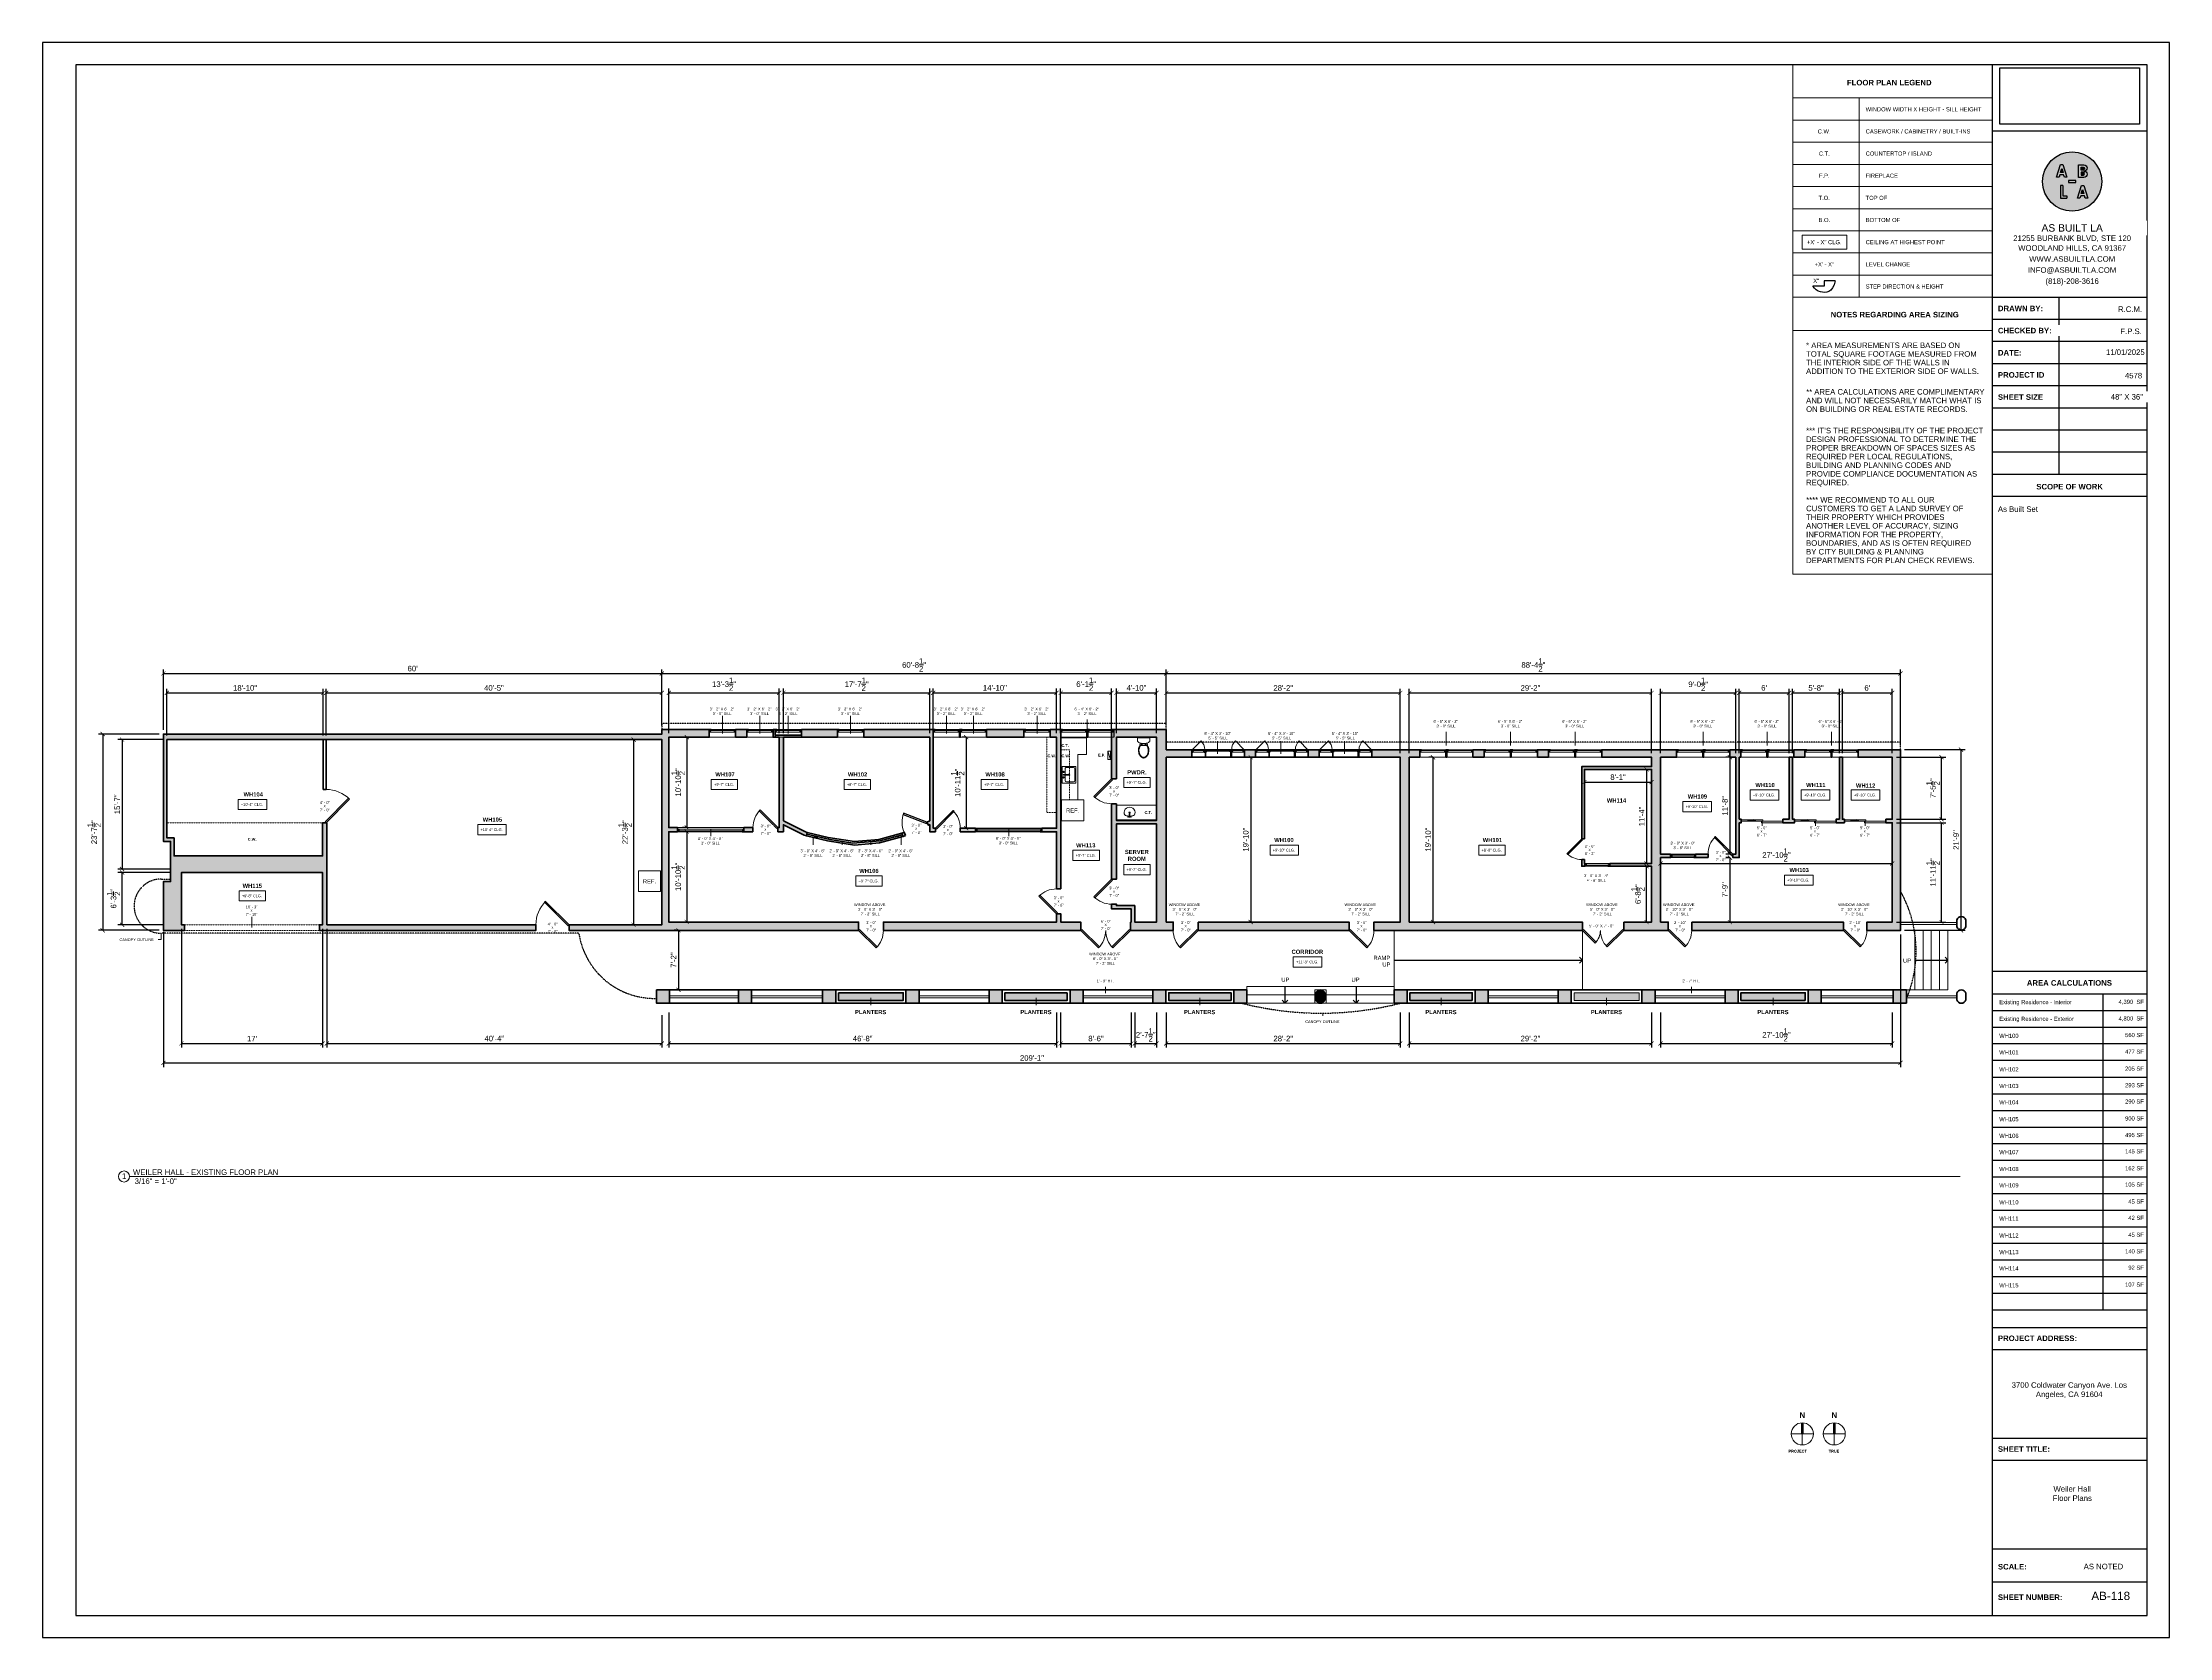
# Model space of a CAD drawing. Header units: inches. Extents: x -2078 to 106214, y -964 to 6385.
# Drawn here: x 75470 to 78542, y 2929 to 5233 of the extents above; entities that cross this region are included whole.
import ezdxf

# ---------------------------------------------------------------- set-up
doc = ezdxf.new("R2010")
doc.units = ezdxf.units.IN
doc.header["$MEASUREMENT"] = 0
doc.set_wipeout_variables(frame=1)
doc.linetypes.add('HIDDEN2', pattern=[0.1875, 0.125, -0.0625])
for name, color, linetype, lineweight in [('A-ANNO', 2, 'Continuous', 5), ('A-ANNO-DIMS', 1, 'Continuous', 9), ('A-CASE', 4, 'Continuous', 9), ('A-COLS', 3, 'Continuous', 9), ('A-DETAIL-1', 4, 'Continuous', 40), ('A-DETAIL-2', 20, 'Continuous', 25), ('A-DETAIL-3', 40, 'Continuous', 15), ('A-DETL-THIN', 151, 'Continuous', 9), ('A-DOOR', 1, 'Continuous', 18), ('A-EQPT', 150, 'Continuous', 9), ('A-FIXT', 150, 'Continuous', 9), ('A-FLOR', 6, 'Continuous', 18), ('A-GLAZ', 2, 'Continuous', 30), ('A-HIDDEN', 2, 'HIDDEN2', 18), ('A-RAILING', 4, 'Continuous', 9), ('A-WALL', 3, 'Continuous', 40), ('A-WINDOWS', 2, 'Continuous', 18)]:
    doc.layers.add(name, color=color, linetype=linetype, lineweight=lineweight)
doc.layers.add('A-HATCH', color=9, linetype='Continuous')
doc.layers.add('A-TB', color=7, linetype='Continuous')
doc.styles.add('Arial', font='arial.ttf')
doc.styles.add('Arial_1', font='arial.ttf', dxfattribs={"height": 0.0625})
doc.styles.add('Arial_2', font='arial.ttf', dxfattribs={"height": 3})
doc.styles.add('Arial_3', font='arial.ttf', dxfattribs={"height": 0.125})
doc.styles.add('Arial_4', font='arial.ttf', dxfattribs={"height": 3})
doc.styles.add('Arial_5', font='arial.ttf', dxfattribs={"height": 0.09375})
doc.styles.add('Arial_B', font='arialbd.ttf', dxfattribs={"height": 4.5})
doc.styles.add('Arial_B_1', font='arialbd.ttf', dxfattribs={"height": 3})
doc.styles.add('Arial_B_2', font='arialbd.ttf', dxfattribs={"height": 0.125})
doc.styles.add('Arial_B_3', font='arialbd.ttf', dxfattribs={"height": 0.0625})
doc.styles.add('Jay Cad', font='arial.ttf', dxfattribs={"height": 0.125})
doc.styles.add('JC', font='arial.ttf', dxfattribs={"height": 0.125})
doc.dimstyles.new('Jay Cad - DIMS', dxfattribs={"dimtxt": 0.125, "dimasz": 0.09375, "dimexe": 0.09375, "dimexo": 0.09375, "dimgap": 0.046875, "dimtad": 1, "dimdec": 1, "dimzin": 0, "dimdsep": 46, "dimlunit": 4, "dimtxsty": 'Jay Cad', "dimblk": 'ARCHTICK', "dimcen": 0.09, "dimclrd": 1, "dimclre": 1, "dimclrt": 256, "dimadec": 0, "dimazin": 0, "dimtfac": 1, "dimtdec": 1, "dimtofl": 0, "dimtmove": 1, "dimatfit": 3, "dimfxl": 1, "dimtolj": 1, "dimtzin": 0, "dimarcsym": 0})
picture_1 = doc.add_image_def('image1.png', size_in_pixel=(151, 61))

# ---------------------------------------------------------------- blocks, each defined once
blk = doc.blocks.new('JC_DOOR_SINGLE PANEL - SINGLE DOOR-1450546-Weiler Hall - Main Floor Plan Existing')
at = {"layer": 'A-DOOR', "lineweight": 30}
for p, q in [((-7.5, 29), (-8.9, 27.5)), ((-8.9, 27.5), (16.6, 2.1)), ((18, 3.5), (-7.5, 29)), ((16.6, 2.1), (18, 3.5))]:
    blk.add_line(p, q, dxfattribs=at)
at = {"layer": 'A-DOOR', "lineweight": 9}
blk.add_arc((18, 3.5), 36, 135, 180, dxfattribs=at)
blk = doc.blocks.new('BEST_Toilet-Floor_Mount-KOHLER-Cimarron-K-5310 - Not A Type-See Type Catalog-832360-Weiler Hall - Main Floor Plan Existing')
at = {"layer": 'A-FIXT'}
for p, q in [((8.8, -1), (-8.8, -1)), ((-8.8, -1), (-8.8, -6)), ((4.2, -11.5), (-4.3, -11.5)), ((4.2, -11.8), (-4.3, -11.8)), ((-3.5, -9.7), (-2, -9.7)), ((-3.5, -9.7), (-3.5, -11.5)), ((-2, -11.5), (-2, -9.7)), ((2, -9.7), (3.5, -9.7)), ((2, -9.7), (2, -11.5)), ((3.5, -11.5), (3.5, -9.7)), ((8.8, -6), (8.8, -1))]:
    blk.add_line(p, q, dxfattribs=at)
for centre, radius, start, end in [((-3.2, -1.6), 7.1, 217.5906, 254.5518), ((3.3, -18.8), 10.9, 157.4214, 190.5786), ((6.8, -18.7), 14.4, 188.417, 209.583), ((-3.3, -16.1), 3.75, 141.6816, 157.4214), ((-7.7, -12.7), 1.75, 321.6816, 345.6648), ((-51, -1.6), 46.5, 345.6648, 349.205), ((3.6, -20.6), 10.7, 209.583, 230.417), ((-23.4, -6.9), 18.4, 349.205, 354.9347), ((0.8, 24), 33, 259.7563, 268.6223), ((-4.3, -11.8), 0.299, 90, 175.6962), ((0.1, -24.8), 5.17, 230.417, 269.359), ((-0.8, 24), 33, 271.3777, 280.2437), ((-0.1, -24.8), 5.17, 270.641, 309.583), ((-3.6, -20.6), 10.7, 309.583, 330.417), ((4.2, -11.8), 0.299, 4.3025, 90), ((3.2, -1.6), 7.1, 285.4482, 322.4094), ((23.4, -6.9), 18.4, 185.0653, 190.795), ((51, -1.6), 46.5, 190.795, 194.3352), ((-6.8, -18.7), 14.4, 330.417, 351.583), ((7.7, -12.7), 1.75, 194.3352, 218.3184), ((3.3, -16.1), 3.75, 22.5786, 38.3184), ((-3.3, -18.8), 10.9, 349.4214, 22.5786)]:
    blk.add_arc(centre, radius, start, end, dxfattribs=at)
for centre, major_axis, ratio, start_param, end_param in [((2.5, -19.1), (-5.56, 7.41), 0.998758, 0.685563, 1.075947), ((10.2, -18), (-7.4, 15.3), 0.996871, 1.268614, 1.423842), ((10.5, -21.2), (-5.7, 16.6), 0.997479, 0.891055, 0.994325), ((5, -19.6), (-6.32, 9.77), 0.999003, 1.302763, 1.707421), ((14.8, -22.7), (-6.7, 21), 0.99726, 0.748253, 0.914402), ((-4.3, -11.9), (-0.144, 0), 0.998055, 4.719691, 5.772222), ((5.4, -19.3), (-8.84, 8.28), 0.998783, 1.463765, 1.511024), ((-5.5, -19.3), (8.86, 8.26), 0.998854, 4.77451, 4.823535), ((-5.1, -19.6), (6.48, 9.66), 0.999368, 4.593631, 4.996279), ((4.2, -11.9), (0.144, 0), 0.99807, 0.508647, 1.561187), ((-14.8, -22.7), (5.5, 21.4), 0.996876, 5.312572, 5.478562), ((-10.6, -21.2), (5.4, 16.7), 0.997344, 5.270344, 5.373801), ((-10.2, -18), (7.5, 15.3), 0.997058, 4.86643, 5.021783), ((-2.6, -19.1), (5.48, 7.47), 0.998725, 5.196526, 5.58692)]:
    blk.add_ellipse(centre, major_axis=major_axis, ratio=ratio, start_param=start_param, end_param=end_param, dxfattribs=at)
for points in [[(-6.7, -16.9), (-6.8, -17.5), (-7, -18.7), (-6.9, -19.9), (-6.8, -20.5)], [(-6.8, -20.5), (-6.8, -21), (-6.6, -21.8), (-6.4, -22.7), (-6.2, -23.1)], [(-6.1, -15.1), (-6.2, -15.4), (-6.4, -16), (-6.6, -16.6), (-6.7, -16.9)], [(-6.2, -23.1), (-6, -23.9), (-5.3, -25.4), (-4.4, -26.7), (-3.9, -27.3)], [(-4.6, -11.8), (-4.9, -12.3), (-5.5, -13.4), (-5.9, -14.5), (-6.1, -15.1)], [(-3.9, -27.3), (-3.8, -27.4), (-3.7, -27.5), (-3.6, -27.6), (-3.5, -27.7)], [(3.9, -27.3), (4.4, -26.7), (5.3, -25.4), (5.9, -23.9), (6.2, -23.1)], [(6.1, -15.1), (5.9, -14.5), (5.4, -13.4), (4.8, -12.3), (4.5, -11.8)], [(6.6, -16.9), (6.5, -16.6), (6.4, -16), (6.2, -15.4), (6.1, -15.1)], [(6.2, -23.1), (6.3, -22.7), (6.5, -21.8), (6.7, -21), (6.8, -20.5)], [(6.8, -20.5), (6.9, -19.9), (6.9, -18.7), (6.8, -17.5), (6.6, -16.9)]]:
    blk.add_open_spline(points, degree=3, dxfattribs=at)
for points, knots in [([(-3.5, -27.7), (-3.3, -27.9), (-2.9, -28.3), (-2.1, -28.8), (-0.9, -29.2), (0.4, -29.2), (1.3, -29), (2.1, -28.8), (2.6, -28.5), (3, -28.1), (3.3, -27.9), (3.5, -27.7)], [0, 0, 0, 0, 0.1, 0.2, 0.4, 0.55, 0.7, 0.775, 0.85, 0.925, 1, 1, 1, 1]), ([(-3.4, -27.6), (-3.2, -27.8), (-2.8, -28.1), (-2.2, -28.5), (-1.5, -28.8), (-0.5, -29), (0.7, -29), (1.9, -28.6), (2.8, -28.1), (3.1, -27.8), (3.3, -27.6)], [0, 0, 0, 0, 0.1, 0.2, 0.3, 0.4, 0.6, 0.8, 0.9, 1, 1, 1, 1]), ([(3.5, -27.7), (3.5, -27.6), (3.7, -27.5), (3.8, -27.3), (3.9, -27.3)], [-1.50814179, -1.50814179, -1.50814179, -1.50814179, -1.48416303, -1.45965057, -1.45965057, -1.45965057, -1.45965057])]:
    blk.add_open_spline(points, degree=3, knots=knots, dxfattribs=at)
blk = doc.blocks.new('Sink Vanity-Round - 19_ x 19_-1451492-Weiler Hall - Main Floor Plan Existing')
at = {"layer": 'A-FIXT'}
for p, q in [((3.4, 9.7), (3.4, 5.4)), ((4.2, 9.7), (4.2, 5.4))]:
    blk.add_line(p, q, dxfattribs=at)
for centre, radius, start, end in [((3.8, 3.4), 7.93, 165.3071, 14.6929), ((0.1, 4.1), 4.12, 120.7927, 162.1904), ((3.8, -9.2), 17.8, 91.2067, 109.2086), ((1.8, 9.7), 0.5, 360, 180), ((1.8, 9.7), 0.5, 180, 360), ((3.8, 3.4), 0.813, 360, 180), ((3.8, 3.4), 0.813, 180, 360), ((3.8, 9.7), 0.375, 360, 180), ((3.8, 5.4), 0.375, 180, 360), ((3.8, -9.2), 17.8, 70.7914, 88.7933), ((5.8, 9.7), 0.5, 360, 180), ((5.8, 9.7), 0.5, 180, 360), ((7.6, 4.1), 4.12, 17.8096, 59.2073)]:
    blk.add_arc(centre, radius, start, end, dxfattribs=at)
blk = doc.blocks.new('JC_FIXED WINDOW - MUNTIN - FIXED WINDOW-1451937-Weiler Hall - Main Floor Plan Existing')
at = {"layer": 'A-GLAZ'}
for p, q in [((-19, -5.5), (-19, 5.5)), ((19, -5.5), (19, 5.5)), ((-19, -2), (-17.75, -2)), ((-16.25, -5.5), (-19, -5.5)), ((-18.5, -5.5), (-18.5, -3.75)), ((-18.5, -3.75), (-17.75, -3.75)), ((-17.75, -3.75), (-17.75, -2)), ((-16.25, -3.75), (-17.75, -3.75)), ((-16.25, -5.5), (-16.25, -3.75)), ((16.25, -3.75), (18.5, -3.75)), ((16.25, -5.5), (16.25, -3.75)), ((16.25, -5.5), (19, -5.5)), ((17.75, -2), (19, -2)), ((17.75, -3.75), (17.75, -2)), ((18.5, -5.5), (18.5, -3.75))]:
    blk.add_line(p, q, dxfattribs=at)
at = {"layer": 'A-GLAZ', "lineweight": 9}
for p, q in [((17.75, -2), (-17.75, -2)), ((16.25, -5.5), (-16.25, -5.5))]:
    blk.add_line(p, q, dxfattribs=at)
at = {"layer": 'A-GLAZ', "lineweight": 40}
blk.add_line((-16.25, -4.625), (16.25, -4.625), dxfattribs=at)
at = {"layer": 'A-WINDOWS'}
for p, q in [((-19, 5.5), (19, 5.5)), ((19, -5.5), (-19, -5.5))]:
    blk.add_line(p, q, dxfattribs=at)
blk = doc.blocks.new('JC_KITCHEN SINK - SINK-1453488-Weiler Hall - Main Floor Plan Existing')
at = {"layer": 'A-FIXT'}
for p, q in [((12.6, 10.1), (-11.4, 10.1)), ((-11.4, 10.1), (-11.4, -9.9)), ((-9.9, 3.6), (-9.9, -6.4)), ((0.1, 5.6), (-7.9, 5.6)), ((0.1, 7.8), (0.1, 2.1)), ((1.1, 7.8), (1.1, 2.1)), ((9.1, 5.6), (1.1, 5.6)), ((11.1, -6.4), (11.1, 3.6)), ((12.6, -9.9), (12.6, 10.1)), ((-11.4, -9.9), (12.6, -9.9)), ((-7.9, -8.4), (9.1, -8.4))]:
    blk.add_line(p, q, dxfattribs=at)
for centre, radius, start, end in [((-7.9, 3.6), 2, 90, 180), ((-3.4, 7.8), 1, 360, 180), ((-3.4, 7.8), 1, 180, 0), ((0.6, 0), 1, 360, 180), ((0.6, 0), 1, 180, 0), ((0.6, 7.8), 0.5, 360, 180), ((0.6, 2.1), 0.5, 180, 0), ((4.6, 7.8), 1, 360, 180), ((4.6, 7.8), 1, 180, 360), ((9.1, 3.6), 2, 360, 90), ((-7.9, -6.4), 2, 180, 270), ((9.1, -6.4), 2, 270, 0)]:
    blk.add_arc(centre, radius, start, end, dxfattribs=at)
blk = doc.blocks.new('JC_DOOR_SINGLE PANEL - SINGLE DOOR-1453630-Weiler Hall - Main Floor Plan Existing')
at = {"layer": 'A-DOOR', "lineweight": 30}
for p, q in [((-8.9, -27), (16.6, -1.6)), ((-7.5, -28.5), (-8.9, -27)), ((18, -3), (-7.5, -28.5)), ((16.6, -1.6), (18, -3))]:
    blk.add_line(p, q, dxfattribs=at)
at = {"layer": 'A-DOOR', "lineweight": 9}
blk.add_arc((18, -3), 36, 180, 225, dxfattribs=at)
blk = doc.blocks.new('JC_DOUBLE DOOR - DOUBLE DOOR-1453999-Weiler Hall - Main Floor Plan Existing')
at = {"layer": 'A-DOOR', "lineweight": 30}
for p, q in [((-36, 6), (-10.5, 31.5)), ((-10.5, 31.5), (-9.1, 30)), ((10.5, 31.5), (9.1, 30)), ((36, 6), (10.5, 31.5)), ((-34.6, 4.6), (-36, 6)), ((-9.1, 30), (-34.6, 4.6)), ((9.1, 30), (34.6, 4.6)), ((34.6, 4.6), (36, 6))]:
    blk.add_line(p, q, dxfattribs=at)
at = {"layer": 'A-DOOR', "lineweight": 9}
for centre, start, end in [((-36, 6), 0, 45), ((36, 6), 135, 180)]:
    blk.add_arc(centre, 36, start, end, dxfattribs=at)
blk = doc.blocks.new('JC_DOOR_SINGLE PANEL - SINGLE DOOR-1454725-Weiler Hall - Main Floor Plan Existing')
at = {"layer": 'A-DOOR', "lineweight": 30}
for p, q in [((-8.9, -26.5), (16.6, -1.1)), ((-7.5, -28), (-8.9, -26.5)), ((18, -2.5), (-7.5, -28)), ((16.6, -1.1), (18, -2.5))]:
    blk.add_line(p, q, dxfattribs=at)
at = {"layer": 'A-DOOR', "lineweight": 9}
blk.add_arc((18, -2.5), 36, 180, 225, dxfattribs=at)
blk = doc.blocks.new('JC_FIXED WINDOW - MUNTIN - FIXED WINDOW-1454824-Weiler Hall - Main Floor Plan Existing')
at = {"layer": 'A-GLAZ'}
for p, q in [((-48, 2.5), (-48, -2.5)), ((-45.25, 2.5), (-48, 2.5)), ((-47.5, 2.5), (-47.5, 0.75)), ((-47.5, 0.75), (-46.75, 0.75)), ((-45.25, 0.75), (-46.75, 0.75)), ((-46.75, 0.75), (-46.75, -1)), ((-45.25, 2.5), (-45.25, 0.75)), ((45.25, 2.5), (48, 2.5)), ((45.25, 2.5), (45.25, 0.75)), ((45.25, 0.75), (47.5, 0.75)), ((46.75, 0.75), (46.75, -1)), ((47.5, 2.5), (47.5, 0.75)), ((48, 2.5), (48, -2.5)), ((-48, -1), (-46.75, -1)), ((46.75, -1), (48, -1))]:
    blk.add_line(p, q, dxfattribs=at)
at = {"layer": 'A-GLAZ', "lineweight": 9}
for p, q in [((45.25, 2.5), (-45.25, 2.5)), ((46.75, -1), (-46.75, -1))]:
    blk.add_line(p, q, dxfattribs=at)
at = {"layer": 'A-GLAZ', "lineweight": 40}
blk.add_line((-45.25, 1.625), (45.25, 1.625), dxfattribs=at)
at = {"layer": 'A-WINDOWS'}
for p, q in [((48, 2.5), (-48, 2.5)), ((-48, -2.5), (48, -2.5))]:
    blk.add_line(p, q, dxfattribs=at)
blk = doc.blocks.new('JC_DOOR_SINGLE PANEL - SINGLE DOOR-1456345-Weiler Hall - Main Floor Plan Existing')
at = {"layer": 'A-DOOR', "lineweight": 30}
for p, q in [((-7.5, 28), (-8.9, 26.5)), ((-8.9, 26.5), (16.6, 1.1)), ((18, 2.5), (-7.5, 28)), ((16.6, 1.1), (18, 2.5))]:
    blk.add_line(p, q, dxfattribs=at)
at = {"layer": 'A-DOOR', "lineweight": 9}
blk.add_arc((18, 2.5), 36, 135, 180, dxfattribs=at)
blk = doc.blocks.new('JC_DOOR_SINGLE PANEL - SINGLE DOOR-1457532-Weiler Hall - Main Floor Plan Existing')
at = {"layer": 'A-DOOR', "lineweight": 30}
for p, q in [((-7.5, 28.5), (-8.9, 27)), ((-8.9, 27), (16.6, 1.6)), ((18, 3), (-7.5, 28.5)), ((16.6, 1.6), (18, 3))]:
    blk.add_line(p, q, dxfattribs=at)
at = {"layer": 'A-DOOR', "lineweight": 9}
blk.add_arc((18, 3), 36, 135, 180, dxfattribs=at)
blk = doc.blocks.new('JC_FIXED WINDOW - MUNTIN - FIXED WINDOW-1457585-Weiler Hall - Main Floor Plan Existing')
at = {"layer": 'A-GLAZ'}
for p, q in [((-48, 3), (-48, -3)), ((-45.25, 3), (-48, 3)), ((-47.5, 3), (-47.5, 1.25)), ((-47.5, 1.25), (-46.75, 1.25)), ((-45.25, 1.25), (-46.75, 1.25)), ((-46.75, 1.25), (-46.75, -0.5)), ((-45.25, 3), (-45.25, 1.25)), ((45.25, 3), (48, 3)), ((45.25, 3), (45.25, 1.25)), ((45.25, 1.25), (47.5, 1.25)), ((46.75, 1.25), (46.75, -0.5)), ((47.5, 3), (47.5, 1.25)), ((48, 3), (48, -3)), ((-48, -0.5), (-46.75, -0.5)), ((46.75, -0.5), (48, -0.5))]:
    blk.add_line(p, q, dxfattribs=at)
at = {"layer": 'A-GLAZ', "lineweight": 9}
for p, q in [((45.25, 3), (-45.25, 3)), ((46.75, -0.5), (-46.75, -0.5))]:
    blk.add_line(p, q, dxfattribs=at)
at = {"layer": 'A-GLAZ', "lineweight": 40}
blk.add_line((-45.25, 2.125), (45.25, 2.125), dxfattribs=at)
at = {"layer": 'A-WINDOWS'}
for p, q in [((48, 3), (-48, 3)), ((-48, -3), (48, -3))]:
    blk.add_line(p, q, dxfattribs=at)
blk = doc.blocks.new('JC_DOOR_SINGLE PANEL - SINGLE DOOR-1458442-Weiler Hall - Main Floor Plan Existing')
at = {"layer": 'A-DOOR', "lineweight": 30}
for p, q in [((-7.5, 31.5), (-8.9, 30)), ((18, 6), (-7.5, 31.5)), ((-8.9, 30), (16.6, 4.6)), ((16.6, 4.6), (18, 6))]:
    blk.add_line(p, q, dxfattribs=at)
at = {"layer": 'A-DOOR', "lineweight": 9}
blk.add_arc((18, 6), 36, 135, 180, dxfattribs=at)
blk = doc.blocks.new('JC_DOOR_SINGLE PANEL - SINGLE DOOR-1459273-Weiler Hall - Main Floor Plan Existing')
at = {"layer": 'A-DOOR', "lineweight": 30}
for p, q in [((-8.9, -30), (16.6, -4.6)), ((-7.5, -31.5), (-8.9, -30)), ((18, -6), (-7.5, -31.5)), ((16.6, -4.6), (18, -6))]:
    blk.add_line(p, q, dxfattribs=at)
at = {"layer": 'A-DOOR', "lineweight": 9}
blk.add_arc((18, -6), 36, 180, 225, dxfattribs=at)
blk = doc.blocks.new('Window_Casement_3 Panels_Middle fixed_Large Size - 6 4 x 3 10-1470841-Weiler Hall - Main Floor Plan Existing')
at = {"layer": 'A-GLAZ'}
for p, q in [((-38, 5.5), (-38, -5.5)), ((-35.25, 5.5), (-38, 5.5)), ((-38, 2), (-36.75, 2)), ((-37.5, 5.5), (-37.5, 3.75)), ((-37.5, 3.75), (-36.75, 3.75)), ((-35.25, 3.75), (-36.75, 3.75)), ((-36.75, 3.75), (-36.75, 2)), ((-35.25, 5.5), (-35.25, 3.75)), ((-21.75, 5.5), (-19, 5.5)), ((-21.75, 5.5), (-21.75, 3.75)), ((-21.75, 3.75), (-20.25, 3.75)), ((-20.25, 3.75), (-20.25, 2)), ((-19.5, 3.75), (-20.25, 3.75)), ((-20.25, 2), (-19, 2)), ((-19.5, 5.5), (-19.5, 3.75)), ((-19, 5.5), (-19, -5.5)), ((-19, 5.5), (-18.25, 5.5)), ((-18.25, 3), (-18.25, 5.5)), ((-18.25, 4.75), (-18.25, 3)), ((-18.25, 4.75), (-16.5, 4.75)), ((-18.25, 3), (-16.5, 3)), ((-18.25, 3), (-17.75, 3)), ((-17.75, -5.5), (-17.75, 3)), ((-16.5, 4.75), (-16.5, 3)), ((16.5, 4.75), (16.5, 3)), ((18.25, 4.75), (16.5, 4.75)), ((18.25, 3), (16.5, 3)), ((17.75, 3), (18.25, 3)), ((17.75, 3), (17.75, -5.5)), ((18.25, 3), (18.25, 5.5)), ((19, 5.5), (18.25, 5.5)), ((18.25, 4.75), (18.25, 3)), ((19, 5.5), (19, -5.5)), ((21.75, 5.5), (19, 5.5)), ((20.25, 2), (19, 2)), ((19.5, 5.5), (19.5, 3.75)), ((19.5, 3.75), (20.25, 3.75)), ((21.75, 3.75), (20.25, 3.75)), ((20.25, 3.75), (20.25, 2)), ((21.75, 5.5), (21.75, 3.75)), ((35.25, 5.5), (38, 5.5)), ((35.25, 5.5), (35.25, 3.75)), ((35.25, 3.75), (36.75, 3.75)), ((36.75, 3.75), (36.75, 2)), ((37.5, 3.75), (36.75, 3.75)), ((38, 2), (36.75, 2)), ((37.5, 5.5), (37.5, 3.75)), ((38, 5.5), (38, -5.5)), ((-17.75, -5.5), (-19, -5.5)), ((17.75, -5.5), (19, -5.5))]:
    blk.add_line(p, q, dxfattribs=at)
at = {"layer": 'A-GLAZ', "lineweight": 9}
for p, q in [((-20.25, 2), (-36.75, 2)), ((-35.25, 5.5), (-21.75, 5.5)), ((20.25, 2), (36.75, 2)), ((35.25, 5.5), (21.75, 5.5))]:
    blk.add_line(p, q, dxfattribs=at)
at = {"layer": 'A-GLAZ', "lineweight": 40}
for p, q in [((-35.25, 4.625), (-21.75, 4.625)), ((-16.5, 3.875), (16.5, 3.875)), ((35.25, 4.625), (21.75, 4.625))]:
    blk.add_line(p, q, dxfattribs=at)
at = {"layer": 'A-WINDOWS'}
for p, q in [((-19, 5.5), (-38, 5.5)), ((19, 5.5), (38, 5.5)), ((-38, -5.5), (-19, -5.5)), ((38, -5.5), (19, -5.5))]:
    blk.add_line(p, q, dxfattribs=at)
at = {"layer": 'A-WINDOWS', "lineweight": 9}
for p, q in [((-37.5, 5.5), (-24.772, 18.228)), ((37.5, 5.5), (24.772, 18.228))]:
    blk.add_line(p, q, dxfattribs=at)
for centre, start, end in [((-37.5, 5.5), 360, 45), ((37.5, 5.5), 135, 180)]:
    blk.add_arc(centre, 18, start, end, dxfattribs=at)
blk = doc.blocks.new('JC_DOOR_SINGLE PANEL - SINGLE DOOR-1472945-Weiler Hall - Main Floor Plan Existing')
at = {"layer": 'A-DOOR', "lineweight": 30}
for p, q in [((-8.5, -28.6), (15.6, -4.6)), ((-7, -30), (-8.5, -28.6)), ((17, -6), (-7, -30)), ((15.6, -4.6), (17, -6))]:
    blk.add_line(p, q, dxfattribs=at)
at = {"layer": 'A-DOOR', "lineweight": 9}
blk.add_arc((17, -6), 34, 180, 225, dxfattribs=at)
blk = doc.blocks.new('JC_FIXED WINDOW - MUNTIN - FIXED WINDOW-1460296-Weiler Hall - Main Floor Plan Existing')
at = {"layer": 'A-GLAZ'}
for p, q in [((-19, 5.5), (-19, -5.5)), ((-16.25, 5.5), (-19, 5.5)), ((-19, 2), (-17.75, 2)), ((-18.5, 5.5), (-18.5, 3.75)), ((-18.5, 3.75), (-17.75, 3.75)), ((-16.25, 3.75), (-17.75, 3.75)), ((-17.75, 3.75), (-17.75, 2)), ((-16.25, 5.5), (-16.25, 3.75)), ((16.25, 5.5), (19, 5.5)), ((16.25, 5.5), (16.25, 3.75)), ((16.25, 3.75), (18.5, 3.75)), ((17.75, 3.75), (17.75, 2)), ((17.75, 2), (19, 2)), ((18.5, 5.5), (18.5, 3.75)), ((19, 5.5), (19, -5.5))]:
    blk.add_line(p, q, dxfattribs=at)
at = {"layer": 'A-GLAZ', "lineweight": 9}
for p, q in [((17.75, 2), (-17.75, 2)), ((16.25, 5.5), (-16.25, 5.5))]:
    blk.add_line(p, q, dxfattribs=at)
at = {"layer": 'A-GLAZ', "lineweight": 40}
blk.add_line((-16.25, 4.625), (16.25, 4.625), dxfattribs=at)
at = {"layer": 'A-WINDOWS'}
for p, q in [((19, 5.5), (-19, 5.5)), ((-19, -5.5), (19, -5.5))]:
    blk.add_line(p, q, dxfattribs=at)
blk = doc.blocks.new('JC_DOOR_SINGLE PANEL - SINGLE DOOR-1461745-Weiler Hall - Main Floor Plan Existing')
at = {"layer": 'A-DOOR', "lineweight": 30}
for p, q in [((-6.2, 23.2), (-7.6, 21.8)), ((-7.6, 21.8), (13.6, 0.6)), ((15, 2), (-6.2, 23.2)), ((13.6, 0.6), (15, 2))]:
    blk.add_line(p, q, dxfattribs=at)
at = {"layer": 'A-DOOR', "lineweight": 9}
blk.add_arc((15, 2), 30, 135, 180, dxfattribs=at)
blk = doc.blocks.new('JC_FIXED WINDOW - MUNTIN - FIXED WINDOW-1462060-Weiler Hall - Main Floor Plan Existing')
at = {"layer": 'A-GLAZ'}
for p, q in [((-18, 2), (-18, -2)), ((-15.25, 2), (-18, 2)), ((-17.5, 2), (-17.5, 0.25)), ((-17.5, 0.25), (-16.75, 0.25)), ((-15.25, 0.25), (-16.75, 0.25)), ((-16.75, 0.25), (-16.75, -1.5)), ((-15.25, 2), (-15.25, 0.25)), ((15.25, 2), (18, 2)), ((15.25, 2), (15.25, 0.25)), ((15.25, 0.25), (17.5, 0.25)), ((16.75, 0.25), (16.75, -1.5)), ((17.5, 2), (17.5, 0.25)), ((18, 2), (18, -2)), ((-18, -1.5), (-16.75, -1.5)), ((16.75, -1.5), (18, -1.5))]:
    blk.add_line(p, q, dxfattribs=at)
at = {"layer": 'A-GLAZ', "lineweight": 9}
for p, q in [((15.25, 2), (-15.25, 2)), ((16.75, -1.5), (-16.75, -1.5))]:
    blk.add_line(p, q, dxfattribs=at)
at = {"layer": 'A-GLAZ', "lineweight": 40}
blk.add_line((-15.25, 1.125), (15.25, 1.125), dxfattribs=at)
at = {"layer": 'A-WINDOWS'}
for p, q in [((18, 2), (-18, 2)), ((-18, -2), (18, -2))]:
    blk.add_line(p, q, dxfattribs=at)
blk = doc.blocks.new('JC_DOOR_SINGLE PANEL - SINGLE DOOR-1462390-Weiler Hall - Main Floor Plan Existing')
at = {"layer": 'A-DOOR', "lineweight": 30}
for p, q in [((-7, 30), (-8.5, 28.6)), ((-8.5, 28.6), (15.6, 4.6)), ((17, 6), (-7, 30)), ((15.6, 4.6), (17, 6))]:
    blk.add_line(p, q, dxfattribs=at)
at = {"layer": 'A-DOOR', "lineweight": 9}
blk.add_arc((17, 6), 34, 135, 180, dxfattribs=at)
blk = doc.blocks.new('JC_FIXED WINDOW - MUNTIN - FIXED WINDOW-1463137-Weiler Hall - Main Floor Plan Existing')
at = {"layer": 'A-GLAZ'}
for p, q in [((-18, 2.5), (-18, -2.5)), ((-15.25, 2.5), (-18, 2.5)), ((-17.5, 2.5), (-17.5, 0.75)), ((-17.5, 0.75), (-16.75, 0.75)), ((-15.25, 0.75), (-16.75, 0.75)), ((-16.75, 0.75), (-16.75, -1)), ((-15.25, 2.5), (-15.25, 0.75)), ((15.25, 2.5), (18, 2.5)), ((15.25, 2.5), (15.25, 0.75)), ((15.25, 0.75), (17.5, 0.75)), ((16.75, 0.75), (16.75, -1)), ((17.5, 2.5), (17.5, 0.75)), ((18, 2.5), (18, -2.5)), ((-18, -1), (-16.75, -1)), ((16.75, -1), (18, -1))]:
    blk.add_line(p, q, dxfattribs=at)
at = {"layer": 'A-GLAZ', "lineweight": 9}
for p, q in [((15.25, 2.5), (-15.25, 2.5)), ((16.75, -1), (-16.75, -1))]:
    blk.add_line(p, q, dxfattribs=at)
at = {"layer": 'A-GLAZ', "lineweight": 40}
blk.add_line((-15.25, 1.625), (15.25, 1.625), dxfattribs=at)
at = {"layer": 'A-WINDOWS'}
for p, q in [((18, 2.5), (-18, 2.5)), ((-18, -2.5), (18, -2.5))]:
    blk.add_line(p, q, dxfattribs=at)
blk = doc.blocks.new('JC_SLIDING DOOR_GLASS - SLIDING DOOR - GLASS-1463932-Weiler Hall - Main Floor Plan Existing')
at = {"layer": 'A-DETAIL-1', "lineweight": 18}
blk.add_hatch(color=256, dxfattribs=at).paths.add_polyline_path([(12, 4.5), (9, 4), (12, 3.5)])
at = {"layer": 'A-DETAIL-1'}
for p, q in [((12, 4.5), (9, 4)), ((21, 4), (9, 4)), ((9, 4), (12, 3.5)), ((12, 3.5), (12, 4.5))]:
    blk.add_line(p, q, dxfattribs=at)
at = {"layer": 'A-DOOR'}
for p, q in [((1, 7.5), (-30, 7.5)), ((-30, 7.5), (-30, 5.5)), ((-30, 5.5), (1, 5.5)), ((30, 5.5), (-1, 5.5)), ((-1, 5.5), (-1, 3.5)), ((-1, 3.5), (30, 3.5)), ((1, 5.5), (1, 7.5)), ((30, 3.5), (30, 5.5))]:
    blk.add_line(p, q, dxfattribs=at)
blk = doc.blocks.new('JC_COLUMN SQUARE - COLUMN - SQUARE-1468061-Weiler Hall - Main Floor Plan Existing')
at = {"layer": 'A-COLS'}
for p, q in [((-0.9, 9.5), (-8, 9.5)), ((-8, 9.5), (-8, -9.5)), ((8, 9.5), (0.2, 9.5)), ((8, -9.5), (8, 9.5)), ((-8, -9.5), (-2.3, -9.5)), ((1.6, -9.5), (8, -9.5))]:
    blk.add_line(p, q, dxfattribs=at)
blk = doc.blocks.new('Floors 1 - Floors 1-1469227-Weiler Hall - Main Floor Plan Existing')
at = {"layer": 'A-FLOR'}
for p, q in [((514, 75.9), (514, -5.2)), ((786, -10.1), (786, 75.9)), ((1266, -10.1), (1254, -10.1))]:
    blk.add_line(p, q, dxfattribs=at)
blk = doc.blocks.new('Railings 1 - Railings 1-1472035-Weiler Hall - Main Floor Plan Existing')
at = {"layer": 'A-RAILING'}
for p, q in [((1327, 87.2), (1245.5, 87.2)), ((1245.5, 84.2), (1327, 84.2))]:
    blk.add_line(p, q, dxfattribs=at)
blk = doc.blocks.new('Railings 2 - Railings 1-1472232-Weiler Hall - Main Floor Plan Existing')
at = {"layer": 'A-RAILING'}
for p, q in [((1235, 87.2), (1131, 87.2)), ((1131, 84.2), (1235, 84.2)), ((1327, 87.2), (1254, 87.2)), ((1254, 84.2), (1327, 84.2))]:
    blk.add_line(p, q, dxfattribs=at)
blk = doc.blocks.new('Railings 3 - Railings 1-1472551-Weiler Hall - Main Floor Plan Existing')
at = {"layer": 'A-RAILING'}
for p, q in [((992, -18.5), (891, -18.5)), ((891, -21.5), (992, -21.5))]:
    blk.add_line(p, q, dxfattribs=at)
blk = doc.blocks.new('Railings 4 - Railings 1-1472608-Weiler Hall - Main Floor Plan Existing')
at = {"layer": 'A-RAILING'}
for p, q in [((992, -18.5), (891, -18.5)), ((891, -21.5), (992, -21.5))]:
    blk.add_line(p, q, dxfattribs=at)
blk = doc.blocks.new('Railings 5 - Railings 1-1472708-Weiler Hall - Main Floor Plan Existing')
at = {"layer": 'A-RAILING'}
for p, q in [((992, -18.5), (891.5, -18.5)), ((891.5, -21.5), (992, -21.5))]:
    blk.add_line(p, q, dxfattribs=at)
blk = doc.blocks.new('Railings 6 - Railings 1-1472726-Weiler Hall - Main Floor Plan Existing')
at = {"layer": 'A-RAILING'}
for p, q in [((992, -18.5), (891, -18.5)), ((891, -21.5), (992, -21.5))]:
    blk.add_line(p, q, dxfattribs=at)
blk = doc.blocks.new('Railings 7 - Railings 1-1472744-Weiler Hall - Main Floor Plan Existing')
at = {"layer": 'A-RAILING'}
for p, q in [((-433, -18.5), (-532.5, -18.5)), ((-532.5, -21.5), (-433, -21.5)), ((-311.5, -18.5), (-414, -18.5)), ((-414, -21.5), (-311.5, -21.5))]:
    blk.add_line(p, q, dxfattribs=at)
blk = doc.blocks.new('JC_DOOR_SINGLE PANEL - SINGLE DOOR-1473055-Weiler Hall - Main Floor Plan Existing')
at = {"layer": 'A-DOOR', "lineweight": 30}
for p, q in [((-5.4, 24.4), (-6.8, 23)), ((-6.8, 23), (11.6, 4.6)), ((13, 6), (-5.4, 24.4)), ((11.6, 4.6), (13, 6))]:
    blk.add_line(p, q, dxfattribs=at)
at = {"layer": 'A-DOOR', "lineweight": 9}
blk.add_arc((13, 6), 26, 135, 180, dxfattribs=at)
blk = doc.blocks.new('JC_DOOR_SINGLE PANEL - SINGLE DOOR-1473897-Weiler Hall - Main Floor Plan Existing')
at = {"layer": 'A-DOOR', "lineweight": 30}
for p, q in [((-9.9, 37.9), (-11.4, 36.5)), ((-11.4, 36.5), (22.6, 2.6)), ((24, 4), (-9.9, 37.9)), ((22.6, 2.6), (24, 4))]:
    blk.add_line(p, q, dxfattribs=at)
at = {"layer": 'A-DOOR', "lineweight": 9}
blk.add_arc((24, 4), 48, 135, 180, dxfattribs=at)
blk = doc.blocks.new('JC_OPENING DOOR - OPENING DOOR-1475725-Weiler Hall - Main Floor Plan Existing')
at = {"linetype": 'HIDDEN2'}
for p, q in [((97.2, 4), (-97.8, 4)), ((-97.8, -4), (97.2, -4))]:
    blk.add_line(p, q, dxfattribs=at)
for p, q in [((-97.8, 4), (-97.8, -4)), ((97.2, -4), (97.2, 4))]:
    blk.add_line(p, q)
blk = doc.blocks.new('JC_DOOR_SINGLE PANEL - SINGLE DOOR-1488024-Weiler Hall - Main Floor Plan Existing')
at = {"layer": 'A-DOOR', "lineweight": 30}
for p, q in [((-9.9, 35.9), (-11.4, 34.5)), ((-11.4, 34.5), (22.6, 0.6)), ((24, 2), (-9.9, 35.9)), ((22.6, 0.6), (24, 2))]:
    blk.add_line(p, q, dxfattribs=at)
at = {"layer": 'A-DOOR', "lineweight": 9}
blk.add_arc((24, 2), 48, 135, 180, dxfattribs=at)
blk = doc.blocks.new('JC_REF - REF-1487122-Weiler Hall - Main Floor Plan Existing')
at = {"layer": 'A-EQPT'}
for p, q in [((16, 14.4), (-16, 14.4)), ((-16, 14.4), (-16, -15.6)), ((16, -15.6), (16, 14.4)), ((-16, -15.6), (16, -15.6))]:
    blk.add_line(p, q, dxfattribs=at)
blk = doc.blocks.new('JC- existing door Tag_quad - JC- existing door Tag_quad-839775-Weiler Hall - Main Floor Plan Existing')
at = {"layer": 'A-ANNO', "insert": (-0.023, 0.038), "char_height": 0.0625, "width": 0.0505, "attachment_point": 1, "style": 'Arial_1', "bg_fill": 3, "box_fill_scale": 1.25, "bg_fill_color": 256, "bg_fill_true_color": 13158600, "bg_fill_transparency": 0}
blk.add_mtext('x', dxfattribs=at)
blk = doc.blocks.new('_ArchTick')
at = {"color": 0, "linetype": 'ByBlock', "const_width": 0.15}
blk.add_lwpolyline([(-0.5, -0.5), (0.5, 0.5)], dxfattribs=at)
blk = doc.blocks.new('*D2801')
at = {"layer": 'A-ANNO-DIMS', "color": 1, "lineweight": -2, "transparency": 16777216}
for p, q in [((77020.9, 4235.2), (77020.9, 4299.3)), ((77020.9, 4293.3), (77078.9, 4293.3)), ((77078.9, 4235.2), (77078.9, 4299.3))]:
    blk.add_line(p, q, dxfattribs=at)
at = {"layer": 'Defpoints', "color": 0, "transparency": 16777216}
for p in [(77078.9, 4293.3), (77020.9, 4229.2), (77078.9, 4229.2)]:
    blk.add_point(p, dxfattribs=at)
at = {"layer": 'A-ANNO-DIMS', "color": 1, "lineweight": -2, "transparency": 16777216, "xscale": 6, "yscale": 6, "zscale": 6, "rotation": 180}
blk.add_blockref('_ArchTick', (77020.9, 4293.3), dxfattribs=at)
at = {"layer": 'A-ANNO-DIMS', "color": 1, "lineweight": -2, "transparency": 16777216, "xscale": 6, "yscale": 6, "zscale": 6}
blk.add_blockref('_ArchTick', (77078.9, 4293.3), dxfattribs=at)
at = {"layer": 'A-ANNO-DIMS', "color": 2, "transparency": 16777216, "insert": (77049.9, 4300.4), "char_height": 8, "width": 0.65, "attachment_point": 5, "style": 'Jay Cad'}
blk.add_mtext('\\A1;4\'-10"', dxfattribs=at)
blk = doc.blocks.new('*D2802')
at = {"layer": 'A-ANNO-DIMS', "color": 1, "lineweight": -2, "transparency": 16777216}
for p, q in [((76940.4, 4235.2), (76940.4, 4299.3)), ((76940.4, 4293.3), (77013.9, 4293.3)), ((77013.9, 4235.2), (77013.9, 4299.3))]:
    blk.add_line(p, q, dxfattribs=at)
at = {"layer": 'Defpoints', "color": 0, "transparency": 16777216}
for p in [(77013.9, 4293.3), (76940.4, 4229.2), (77013.9, 4229.2)]:
    blk.add_point(p, dxfattribs=at)
at = {"layer": 'A-ANNO-DIMS', "color": 1, "lineweight": -2, "transparency": 16777216, "xscale": 6, "yscale": 6, "zscale": 6, "rotation": 180}
blk.add_blockref('_ArchTick', (76940.4, 4293.3), dxfattribs=at)
at = {"layer": 'A-ANNO-DIMS', "color": 1, "lineweight": -2, "transparency": 16777216, "xscale": 6, "yscale": 6, "zscale": 6}
blk.add_blockref('_ArchTick', (77013.9, 4293.3), dxfattribs=at)
at = {"layer": 'A-ANNO-DIMS', "color": 2, "transparency": 16777216, "insert": (76977.2, 4305.8), "char_height": 8, "width": 0.883, "attachment_point": 5, "style": 'Jay Cad'}
blk.add_mtext('\\A1;6\'-1{\\H1x;\\S1/2;}"', dxfattribs=at)
blk = doc.blocks.new('*D2803')
at = {"layer": 'A-ANNO-DIMS', "color": 1, "lineweight": -2, "transparency": 16777216}
for p, q in [((76756.4, 4235.2), (76756.4, 4299.3)), ((76756.4, 4293.3), (76934.4, 4293.3)), ((76934.4, 4235.2), (76934.4, 4299.3))]:
    blk.add_line(p, q, dxfattribs=at)
at = {"layer": 'Defpoints', "color": 0, "transparency": 16777216}
for p in [(76934.4, 4293.3), (76756.4, 4229.2), (76934.4, 4229.2)]:
    blk.add_point(p, dxfattribs=at)
at = {"layer": 'A-ANNO-DIMS', "color": 1, "lineweight": -2, "transparency": 16777216, "xscale": 6, "yscale": 6, "zscale": 6, "rotation": 180}
blk.add_blockref('_ArchTick', (76756.4, 4293.3), dxfattribs=at)
at = {"layer": 'A-ANNO-DIMS', "color": 1, "lineweight": -2, "transparency": 16777216, "xscale": 6, "yscale": 6, "zscale": 6}
blk.add_blockref('_ArchTick', (76934.4, 4293.3), dxfattribs=at)
at = {"layer": 'A-ANNO-DIMS', "color": 2, "transparency": 16777216, "insert": (76845.4, 4300.4), "char_height": 8, "width": 0.765, "attachment_point": 5, "style": 'Jay Cad'}
blk.add_mtext('\\A1;14\'-10"', dxfattribs=at)
blk = doc.blocks.new('*D2804')
at = {"layer": 'A-ANNO-DIMS', "color": 1, "lineweight": -2, "transparency": 16777216}
for p, q in [((76374.4, 4235.2), (76374.4, 4299.3)), ((76374.4, 4293.3), (76533.9, 4293.3)), ((76533.9, 4235.2), (76533.9, 4299.3))]:
    blk.add_line(p, q, dxfattribs=at)
at = {"layer": 'Defpoints', "color": 0, "transparency": 16777216}
for p in [(76533.9, 4293.3), (76374.4, 4229.2), (76533.9, 4229.2)]:
    blk.add_point(p, dxfattribs=at)
at = {"layer": 'A-ANNO-DIMS', "color": 1, "lineweight": -2, "transparency": 16777216, "xscale": 6, "yscale": 6, "zscale": 6, "rotation": 180}
blk.add_blockref('_ArchTick', (76374.4, 4293.3), dxfattribs=at)
at = {"layer": 'A-ANNO-DIMS', "color": 1, "lineweight": -2, "transparency": 16777216, "xscale": 6, "yscale": 6, "zscale": 6}
blk.add_blockref('_ArchTick', (76533.9, 4293.3), dxfattribs=at)
at = {"layer": 'A-ANNO-DIMS', "color": 2, "transparency": 16777216, "insert": (76454.2, 4305.8), "char_height": 8, "width": 0.998, "attachment_point": 5, "style": 'Jay Cad'}
blk.add_mtext('\\A1;13\'-3{\\H1x;\\S1/2;}"', dxfattribs=at)
blk = doc.blocks.new('*D2826')
at = {"layer": 'A-ANNO-DIMS', "color": 1, "lineweight": -2, "transparency": 16777216}
for p, q in [((77092.9, 4246.2), (77092.9, 4299.2)), ((77092.9, 4293.2), (77430.9, 4293.2)), ((77430.9, 4206.2), (77430.9, 4299.2))]:
    blk.add_line(p, q, dxfattribs=at)
at = {"layer": 'Defpoints', "color": 0, "transparency": 16777216}
for p in [(77430.9, 4293.2), (77092.9, 4240.2), (77430.9, 4200.2)]:
    blk.add_point(p, dxfattribs=at)
at = {"layer": 'A-ANNO-DIMS', "color": 1, "lineweight": -2, "transparency": 16777216, "xscale": 6, "yscale": 6, "zscale": 6, "rotation": 180}
blk.add_blockref('_ArchTick', (77092.9, 4293.2), dxfattribs=at)
at = {"layer": 'A-ANNO-DIMS', "color": 1, "lineweight": -2, "transparency": 16777216, "xscale": 6, "yscale": 6, "zscale": 6}
blk.add_blockref('_ArchTick', (77430.9, 4293.2), dxfattribs=at)
at = {"layer": 'A-ANNO-DIMS', "color": 2, "transparency": 16777216, "insert": (77261.9, 4300.3), "char_height": 8, "width": 0.65, "attachment_point": 5, "style": 'Jay Cad'}
blk.add_mtext('\\A1;28\'-2"', dxfattribs=at)
blk = doc.blocks.new('*D2827')
at = {"layer": 'A-ANNO-DIMS', "color": 1, "lineweight": -2, "transparency": 16777216}
for p, q in [((77443.9, 4206.2), (77443.9, 4299.2)), ((77443.9, 4293.2), (77793.9, 4293.2)), ((77793.9, 4206.2), (77793.9, 4299.2))]:
    blk.add_line(p, q, dxfattribs=at)
at = {"layer": 'Defpoints', "color": 0, "transparency": 16777216}
for p in [(77793.9, 4293.2), (77443.9, 4200.2), (77793.9, 4200.2)]:
    blk.add_point(p, dxfattribs=at)
at = {"layer": 'A-ANNO-DIMS', "color": 1, "lineweight": -2, "transparency": 16777216, "xscale": 6, "yscale": 6, "zscale": 6, "rotation": 180}
blk.add_blockref('_ArchTick', (77443.9, 4293.2), dxfattribs=at)
at = {"layer": 'A-ANNO-DIMS', "color": 1, "lineweight": -2, "transparency": 16777216, "xscale": 6, "yscale": 6, "zscale": 6}
blk.add_blockref('_ArchTick', (77793.9, 4293.2), dxfattribs=at)
at = {"layer": 'A-ANNO-DIMS', "color": 2, "transparency": 16777216, "insert": (77618.9, 4300.3), "char_height": 8, "width": 0.65, "attachment_point": 5, "style": 'Jay Cad'}
blk.add_mtext('\\A1;29\'-2"', dxfattribs=at)
blk = doc.blocks.new('*D2828')
at = {"layer": 'A-ANNO-DIMS', "color": 1, "lineweight": -2, "transparency": 16777216}
for p, q in [((77806.9, 4206.2), (77806.9, 4299.2)), ((77806.9, 4293.2), (77915.4, 4293.2)), ((77915.4, 4206.2), (77915.4, 4299.2))]:
    blk.add_line(p, q, dxfattribs=at)
at = {"layer": 'Defpoints', "color": 0, "transparency": 16777216}
for p in [(77915.4, 4293.2), (77806.9, 4200.2), (77915.4, 4200.2)]:
    blk.add_point(p, dxfattribs=at)
at = {"layer": 'A-ANNO-DIMS', "color": 1, "lineweight": -2, "transparency": 16777216, "xscale": 6, "yscale": 6, "zscale": 6, "rotation": 180}
blk.add_blockref('_ArchTick', (77806.9, 4293.2), dxfattribs=at)
at = {"layer": 'A-ANNO-DIMS', "color": 1, "lineweight": -2, "transparency": 16777216, "xscale": 6, "yscale": 6, "zscale": 6}
blk.add_blockref('_ArchTick', (77915.4, 4293.2), dxfattribs=at)
at = {"layer": 'A-ANNO-DIMS', "color": 2, "transparency": 16777216, "insert": (77861.2, 4305.6), "char_height": 8, "width": 0.883, "attachment_point": 5, "style": 'Jay Cad'}
blk.add_mtext('\\A1;9\'-0{\\H1x;\\S1/2;}"', dxfattribs=at)
blk = doc.blocks.new('*D2829')
at = {"layer": 'A-ANNO-DIMS', "color": 1, "lineweight": -2, "transparency": 16777216}
for p, q in [((77920.4, 4206.2), (77920.4, 4299.2)), ((77920.4, 4293.2), (77992.4, 4293.2)), ((77992.4, 4206.2), (77992.4, 4299.2))]:
    blk.add_line(p, q, dxfattribs=at)
at = {"layer": 'Defpoints', "color": 0, "transparency": 16777216}
for p in [(77992.4, 4293.2), (77920.4, 4200.2), (77992.4, 4200.2)]:
    blk.add_point(p, dxfattribs=at)
at = {"layer": 'A-ANNO-DIMS', "color": 1, "lineweight": -2, "transparency": 16777216, "xscale": 6, "yscale": 6, "zscale": 6, "rotation": 180}
blk.add_blockref('_ArchTick', (77920.4, 4293.2), dxfattribs=at)
at = {"layer": 'A-ANNO-DIMS', "color": 1, "lineweight": -2, "transparency": 16777216, "xscale": 6, "yscale": 6, "zscale": 6}
blk.add_blockref('_ArchTick', (77992.4, 4293.2), dxfattribs=at)
at = {"layer": 'A-ANNO-DIMS', "color": 2, "transparency": 16777216, "insert": (77956.4, 4300.3), "char_height": 8, "width": 0.534, "attachment_point": 5, "style": 'Jay Cad'}
blk.add_mtext("\\A1;6'", dxfattribs=at)
blk = doc.blocks.new('*D2830')
at = {"layer": 'A-ANNO-DIMS', "color": 1, "lineweight": -2, "transparency": 16777216}
for p, q in [((77997.4, 4206.2), (77997.4, 4299.2)), ((77997.4, 4293.2), (78065.4, 4293.2)), ((78065.4, 4206.2), (78065.4, 4299.2))]:
    blk.add_line(p, q, dxfattribs=at)
at = {"layer": 'Defpoints', "color": 0, "transparency": 16777216}
for p in [(78065.4, 4293.2), (77997.4, 4200.2), (78065.4, 4200.2)]:
    blk.add_point(p, dxfattribs=at)
at = {"layer": 'A-ANNO-DIMS', "color": 1, "lineweight": -2, "transparency": 16777216, "xscale": 6, "yscale": 6, "zscale": 6, "rotation": 180}
blk.add_blockref('_ArchTick', (77997.4, 4293.2), dxfattribs=at)
at = {"layer": 'A-ANNO-DIMS', "color": 1, "lineweight": -2, "transparency": 16777216, "xscale": 6, "yscale": 6, "zscale": 6}
blk.add_blockref('_ArchTick', (78065.4, 4293.2), dxfattribs=at)
at = {"layer": 'A-ANNO-DIMS', "color": 2, "transparency": 16777216, "insert": (78031.4, 4300.3), "char_height": 8, "width": 0.534, "attachment_point": 5, "style": 'Jay Cad'}
blk.add_mtext('\\A1;5\'-8"', dxfattribs=at)
blk = doc.blocks.new('*D2831')
at = {"layer": 'A-ANNO-DIMS', "color": 1, "lineweight": -2, "transparency": 16777216}
for p, q in [((78069.4, 4206.2), (78069.4, 4299.2)), ((78069.4, 4293.2), (78141.4, 4293.2)), ((78141.4, 4206.2), (78141.4, 4299.2))]:
    blk.add_line(p, q, dxfattribs=at)
at = {"layer": 'Defpoints', "color": 0, "transparency": 16777216}
for p in [(78141.4, 4293.2), (78069.4, 4200.2), (78141.4, 4200.2)]:
    blk.add_point(p, dxfattribs=at)
at = {"layer": 'A-ANNO-DIMS', "color": 1, "lineweight": -2, "transparency": 16777216, "xscale": 6, "yscale": 6, "zscale": 6, "rotation": 180}
blk.add_blockref('_ArchTick', (78069.4, 4293.2), dxfattribs=at)
at = {"layer": 'A-ANNO-DIMS', "color": 1, "lineweight": -2, "transparency": 16777216, "xscale": 6, "yscale": 6, "zscale": 6}
blk.add_blockref('_ArchTick', (78141.4, 4293.2), dxfattribs=at)
at = {"layer": 'A-ANNO-DIMS', "color": 2, "transparency": 16777216, "insert": (78105.4, 4300.3), "char_height": 8, "width": 0.534, "attachment_point": 5, "style": 'Jay Cad'}
blk.add_mtext("\\A1;6'", dxfattribs=at)
blk = doc.blocks.new('*D2832')
at = {"layer": 'A-ANNO-DIMS', "color": 1, "lineweight": -2, "transparency": 16777216}
for p, q in [((76364.4, 4246.2), (76364.4, 4327.2)), ((76364.4, 4321.2), (77092.9, 4321.2)), ((77092.9, 4246.2), (77092.9, 4327.2))]:
    blk.add_line(p, q, dxfattribs=at)
at = {"layer": 'Defpoints', "color": 0, "transparency": 16777216}
for p in [(77092.9, 4321.2), (76364.4, 4240.2), (77092.9, 4240.2)]:
    blk.add_point(p, dxfattribs=at)
at = {"layer": 'A-ANNO-DIMS', "color": 1, "lineweight": -2, "transparency": 16777216, "xscale": 6, "yscale": 6, "zscale": 6, "rotation": 180}
blk.add_blockref('_ArchTick', (76364.4, 4321.2), dxfattribs=at)
at = {"layer": 'A-ANNO-DIMS', "color": 1, "lineweight": -2, "transparency": 16777216, "xscale": 6, "yscale": 6, "zscale": 6}
blk.add_blockref('_ArchTick', (77092.9, 4321.2), dxfattribs=at)
at = {"layer": 'A-ANNO-DIMS', "color": 2, "transparency": 16777216, "insert": (76728.7, 4333.6), "char_height": 8, "width": 0.998, "attachment_point": 5, "style": 'Jay Cad'}
blk.add_mtext('\\A1;60\'-8{\\H1x;\\S1/2;}"', dxfattribs=at)
blk = doc.blocks.new('*D2833')
at = {"layer": 'A-ANNO-DIMS', "color": 1, "lineweight": -2, "transparency": 16777216}
for p, q in [((75653.9, 4033.7), (75578.8, 4033.7)), ((75584.8, 3958.2), (75584.8, 4033.7)), ((75643.4, 3958.2), (75578.8, 3958.2))]:
    blk.add_line(p, q, dxfattribs=at)
at = {"layer": 'Defpoints', "color": 0, "transparency": 16777216}
for p in [(75584.8, 4033.7), (75659.9, 4033.7), (75649.4, 3958.2)]:
    blk.add_point(p, dxfattribs=at)
at = {"layer": 'A-ANNO-DIMS', "color": 1, "lineweight": -2, "transparency": 16777216, "xscale": 6, "yscale": 6, "zscale": 6}
for p, rotation in [((75584.8, 4033.7), 90), ((75584.8, 3958.2), 270)]:
    blk.add_blockref('_ArchTick', p, dxfattribs=dict(at, rotation=rotation))
at = {"layer": 'A-ANNO-DIMS', "color": 2, "transparency": 16777216, "insert": (75572.4, 3995.9), "char_height": 8, "width": 0.883, "attachment_point": 5, "rotation": 90, "style": 'Jay Cad'}
blk.add_mtext('\\A1;6\'-3{\\H1x;\\S1/2;}"', dxfattribs=at)
blk = doc.blocks.new('*D2834')
at = {"layer": 'A-ANNO-DIMS', "color": 1, "lineweight": -2, "transparency": 16777216}
for p, q in [((75643.4, 4225.7), (75578.8, 4225.7)), ((75584.8, 4225.7), (75584.8, 4038.7)), ((75653.9, 4038.7), (75578.8, 4038.7))]:
    blk.add_line(p, q, dxfattribs=at)
at = {"layer": 'Defpoints', "color": 0, "transparency": 16777216}
for p in [(75649.4, 4225.7), (75584.8, 4038.7), (75659.9, 4038.7)]:
    blk.add_point(p, dxfattribs=at)
at = {"layer": 'A-ANNO-DIMS', "color": 1, "lineweight": -2, "transparency": 16777216, "xscale": 6, "yscale": 6, "zscale": 6}
for p, rotation in [((75584.8, 4225.7), 90), ((75584.8, 4038.7), 270)]:
    blk.add_blockref('_ArchTick', p, dxfattribs=dict(at, rotation=rotation))
at = {"layer": 'A-ANNO-DIMS', "color": 2, "transparency": 16777216, "insert": (75577.8, 4132.2), "char_height": 8, "width": 0.65, "attachment_point": 5, "rotation": 90, "style": 'Jay Cad'}
blk.add_mtext('\\A1;15\'-7"', dxfattribs=at)
blk = doc.blocks.new('*D2835')
at = {"layer": 'A-ANNO-DIMS', "color": 1, "lineweight": -2, "transparency": 16777216}
for p, q in [((76539.9, 4235.2), (76539.9, 4299.3)), ((76539.9, 4293.3), (76751.4, 4293.3)), ((76751.4, 4235.2), (76751.4, 4299.3))]:
    blk.add_line(p, q, dxfattribs=at)
at = {"layer": 'Defpoints', "color": 0, "transparency": 16777216}
for p in [(76751.4, 4293.3), (76539.9, 4229.2), (76751.4, 4229.2)]:
    blk.add_point(p, dxfattribs=at)
at = {"layer": 'A-ANNO-DIMS', "color": 1, "lineweight": -2, "transparency": 16777216, "xscale": 6, "yscale": 6, "zscale": 6, "rotation": 180}
blk.add_blockref('_ArchTick', (76539.9, 4293.3), dxfattribs=at)
at = {"layer": 'A-ANNO-DIMS', "color": 1, "lineweight": -2, "transparency": 16777216, "xscale": 6, "yscale": 6, "zscale": 6}
blk.add_blockref('_ArchTick', (76751.4, 4293.3), dxfattribs=at)
at = {"layer": 'A-ANNO-DIMS', "color": 2, "transparency": 16777216, "insert": (76645.7, 4305.7), "char_height": 8, "width": 0.998, "attachment_point": 5, "style": 'Jay Cad'}
blk.add_mtext('\\A1;17\'-7{\\H1x;\\S1/2;}"', dxfattribs=at)
blk = doc.blocks.new('*D2836')
at = {"layer": 'A-ANNO-DIMS', "color": 1, "lineweight": -2, "transparency": 16777216}
for p, q in [((78147.4, 4200.2), (78218.7, 4200.2)), ((78212.7, 4110.6), (78212.7, 4200.2)), ((78147.4, 4110.6), (78218.7, 4110.6))]:
    blk.add_line(p, q, dxfattribs=at)
at = {"layer": 'Defpoints', "color": 0, "transparency": 16777216}
for p in [(78141.4, 4200.2), (78212.7, 4200.2), (78141.4, 4110.6)]:
    blk.add_point(p, dxfattribs=at)
at = {"layer": 'A-ANNO-DIMS', "color": 1, "lineweight": -2, "transparency": 16777216, "xscale": 6, "yscale": 6, "zscale": 6}
for p, rotation in [((78212.7, 4200.2), 90), ((78212.7, 4110.6), 270)]:
    blk.add_blockref('_ArchTick', p, dxfattribs=dict(at, rotation=rotation))
at = {"layer": 'A-ANNO-DIMS', "color": 2, "transparency": 16777216, "insert": (78200.3, 4155.4), "char_height": 8, "width": 0.883, "attachment_point": 5, "rotation": 90, "style": 'Jay Cad'}
blk.add_mtext('\\A1;7\'-5{\\H1x;\\S1/2;}"', dxfattribs=at)
blk = doc.blocks.new('*D2837')
at = {"layer": 'A-ANNO-DIMS', "color": 1, "lineweight": -2, "transparency": 16777216}
for p, q in [((78147.4, 4105.6), (78218.7, 4105.6)), ((78212.7, 3962.2), (78212.7, 4105.6)), ((78147.4, 3962.2), (78218.7, 3962.2))]:
    blk.add_line(p, q, dxfattribs=at)
at = {"layer": 'Defpoints', "color": 0, "transparency": 16777216}
for p in [(78141.4, 4105.6), (78212.7, 4105.6), (78141.4, 3962.2)]:
    blk.add_point(p, dxfattribs=at)
at = {"layer": 'A-ANNO-DIMS', "color": 1, "lineweight": -2, "transparency": 16777216, "xscale": 6, "yscale": 6, "zscale": 6}
for p, rotation in [((78212.7, 4105.6), 90), ((78212.7, 3962.2), 270)]:
    blk.add_blockref('_ArchTick', p, dxfattribs=dict(at, rotation=rotation))
at = {"layer": 'A-ANNO-DIMS', "color": 2, "transparency": 16777216, "insert": (78200.4, 4033.9), "char_height": 8, "width": 1.114, "attachment_point": 5, "rotation": 90, "style": 'Jay Cad'}
blk.add_mtext('\\A1;11\'-11{\\H1x;\\S1/2;}"', dxfattribs=at)
blk = doc.blocks.new('*D2838')
at = {"layer": 'A-ANNO-DIMS', "color": 1, "lineweight": -2, "transparency": 16777216}
for p, q in [((78159.4, 4211.2), (78246.7, 4211.2)), ((78240.7, 4211.2), (78240.7, 3950.2)), ((78159.4, 3950.2), (78246.7, 3950.2))]:
    blk.add_line(p, q, dxfattribs=at)
at = {"layer": 'Defpoints', "color": 0, "transparency": 16777216}
for p in [(78153.4, 4211.2), (78153.4, 3950.2), (78240.7, 3950.2)]:
    blk.add_point(p, dxfattribs=at)
at = {"layer": 'A-ANNO-DIMS', "color": 1, "lineweight": -2, "transparency": 16777216, "xscale": 6, "yscale": 6, "zscale": 6}
for p, rotation in [((78240.7, 4211.2), 90), ((78240.7, 3950.2), 270)]:
    blk.add_blockref('_ArchTick', p, dxfattribs=dict(at, rotation=rotation))
at = {"layer": 'A-ANNO-DIMS', "color": 2, "transparency": 16777216, "insert": (78233.7, 4080.7), "char_height": 8, "width": 0.65, "attachment_point": 5, "rotation": 90, "style": 'Jay Cad'}
blk.add_mtext('\\A1;21\'-9"', dxfattribs=at)
blk = doc.blocks.new('*D2839')
at = {"layer": 'A-ANNO-DIMS', "color": 1, "lineweight": -2, "transparency": 16777216}
for p, q in [((75638.4, 4233.7), (75550.8, 4233.7)), ((75556.8, 4233.7), (75556.8, 3950.2)), ((75638.4, 3950.2), (75550.8, 3950.2))]:
    blk.add_line(p, q, dxfattribs=at)
at = {"layer": 'Defpoints', "color": 0, "transparency": 16777216}
for p in [(75644.4, 4233.7), (75556.8, 3950.2), (75644.4, 3950.2)]:
    blk.add_point(p, dxfattribs=at)
at = {"layer": 'A-ANNO-DIMS', "color": 1, "lineweight": -2, "transparency": 16777216, "xscale": 6, "yscale": 6, "zscale": 6}
for p, rotation in [((75556.8, 4233.7), 90), ((75556.8, 3950.2), 270)]:
    blk.add_blockref('_ArchTick', p, dxfattribs=dict(at, rotation=rotation))
at = {"layer": 'A-ANNO-DIMS', "color": 2, "transparency": 16777216, "insert": (75544.4, 4091.9), "char_height": 8, "width": 0.998, "attachment_point": 5, "rotation": 90, "style": 'Jay Cad'}
blk.add_mtext('\\A1;23\'-7{\\H1x;\\S1/2;}"', dxfattribs=at)
blk = doc.blocks.new('*D2840')
at = {"layer": 'A-ANNO-DIMS', "color": 1, "lineweight": -2, "transparency": 16777216}
for p, q in [((75879.4, 4231.7), (75879.4, 4299.2)), ((75879.4, 4293.2), (76364.4, 4293.2)), ((76364.4, 4246.2), (76364.4, 4299.2))]:
    blk.add_line(p, q, dxfattribs=at)
at = {"layer": 'Defpoints', "color": 0, "transparency": 16777216}
for p in [(76364.4, 4293.2), (76364.4, 4240.2), (75879.4, 4225.7)]:
    blk.add_point(p, dxfattribs=at)
at = {"layer": 'A-ANNO-DIMS', "color": 1, "lineweight": -2, "transparency": 16777216, "xscale": 6, "yscale": 6, "zscale": 6, "rotation": 180}
blk.add_blockref('_ArchTick', (75879.4, 4293.2), dxfattribs=at)
at = {"layer": 'A-ANNO-DIMS', "color": 1, "lineweight": -2, "transparency": 16777216, "xscale": 6, "yscale": 6, "zscale": 6}
blk.add_blockref('_ArchTick', (76364.4, 4293.2), dxfattribs=at)
at = {"layer": 'A-ANNO-DIMS', "color": 2, "transparency": 16777216, "insert": (76121.9, 4300.3), "char_height": 8, "width": 0.65, "attachment_point": 5, "style": 'Jay Cad'}
blk.add_mtext('\\A1;40\'-5"', dxfattribs=at)
blk = doc.blocks.new('*D2841')
at = {"layer": 'A-ANNO-DIMS', "color": 1, "lineweight": -2, "transparency": 16777216}
for p, q in [((75649.4, 4231.7), (75649.4, 4299.2)), ((75649.4, 4293.2), (75875.4, 4293.2)), ((75875.4, 4231.7), (75875.4, 4299.2))]:
    blk.add_line(p, q, dxfattribs=at)
at = {"layer": 'Defpoints', "color": 0, "transparency": 16777216}
for p in [(75875.4, 4293.2), (75649.4, 4225.7), (75875.4, 4225.7)]:
    blk.add_point(p, dxfattribs=at)
at = {"layer": 'A-ANNO-DIMS', "color": 1, "lineweight": -2, "transparency": 16777216, "xscale": 6, "yscale": 6, "zscale": 6, "rotation": 180}
blk.add_blockref('_ArchTick', (75649.4, 4293.2), dxfattribs=at)
at = {"layer": 'A-ANNO-DIMS', "color": 1, "lineweight": -2, "transparency": 16777216, "xscale": 6, "yscale": 6, "zscale": 6}
blk.add_blockref('_ArchTick', (75875.4, 4293.2), dxfattribs=at)
at = {"layer": 'A-ANNO-DIMS', "color": 2, "transparency": 16777216, "insert": (75762.4, 4300.3), "char_height": 8, "width": 0.765, "attachment_point": 5, "style": 'Jay Cad'}
blk.add_mtext('\\A1;18\'-10"', dxfattribs=at)
blk = doc.blocks.new('*D2842')
at = {"layer": 'A-ANNO-DIMS', "color": 1, "lineweight": -2, "transparency": 16777216}
for p, q in [((77092.9, 4246.2), (77092.9, 4327.2)), ((77092.9, 4321.2), (78153.4, 4321.2)), ((78153.4, 4217.2), (78153.4, 4327.2))]:
    blk.add_line(p, q, dxfattribs=at)
at = {"layer": 'Defpoints', "color": 0, "transparency": 16777216}
for p in [(78153.4, 4321.2), (77092.9, 4240.2), (78153.4, 4211.2)]:
    blk.add_point(p, dxfattribs=at)
at = {"layer": 'A-ANNO-DIMS', "color": 1, "lineweight": -2, "transparency": 16777216, "xscale": 6, "yscale": 6, "zscale": 6, "rotation": 180}
blk.add_blockref('_ArchTick', (77092.9, 4321.2), dxfattribs=at)
at = {"layer": 'A-ANNO-DIMS', "color": 1, "lineweight": -2, "transparency": 16777216, "xscale": 6, "yscale": 6, "zscale": 6}
blk.add_blockref('_ArchTick', (78153.4, 4321.2), dxfattribs=at)
at = {"layer": 'A-ANNO-DIMS', "color": 2, "transparency": 16777216, "insert": (77623.2, 4333.6), "char_height": 8, "width": 0.998, "attachment_point": 5, "style": 'Jay Cad'}
blk.add_mtext('\\A1;88\'-4{\\H1x;\\S1/2;}"', dxfattribs=at)
blk = doc.blocks.new('*D2843')
at = {"layer": 'A-ANNO-DIMS', "color": 1, "lineweight": -2, "transparency": 16777216}
for p, q in [((75644.4, 4239.7), (75644.4, 4327.2)), ((75644.4, 4321.2), (76364.4, 4321.2)), ((76364.4, 4246.2), (76364.4, 4327.2))]:
    blk.add_line(p, q, dxfattribs=at)
at = {"layer": 'Defpoints', "color": 0, "transparency": 16777216}
for p in [(76364.4, 4321.2), (76364.4, 4240.2), (75644.4, 4233.7)]:
    blk.add_point(p, dxfattribs=at)
at = {"layer": 'A-ANNO-DIMS', "color": 1, "lineweight": -2, "transparency": 16777216, "xscale": 6, "yscale": 6, "zscale": 6, "rotation": 180}
blk.add_blockref('_ArchTick', (75644.4, 4321.2), dxfattribs=at)
at = {"layer": 'A-ANNO-DIMS', "color": 1, "lineweight": -2, "transparency": 16777216, "xscale": 6, "yscale": 6, "zscale": 6}
blk.add_blockref('_ArchTick', (76364.4, 4321.2), dxfattribs=at)
at = {"layer": 'A-ANNO-DIMS', "color": 2, "transparency": 16777216, "insert": (76004.4, 4328.3), "char_height": 8, "width": 0.65, "attachment_point": 5, "style": 'Jay Cad'}
blk.add_mtext("\\A1;60'", dxfattribs=at)
blk = doc.blocks.new('*D2844')
at = {"layer": 'A-ANNO-DIMS', "color": 1, "lineweight": -2, "transparency": 16777216}
for p, q in [((75644.4, 3948), (75644.4, 3752.7)), ((78153.4, 3944.2), (78153.4, 3752.7)), ((75644.4, 3758.7), (78153.4, 3758.7))]:
    blk.add_line(p, q, dxfattribs=at)
at = {"layer": 'Defpoints', "color": 0, "transparency": 16777216}
for p in [(75644.4, 3954), (78153.4, 3950.2), (78153.4, 3758.7)]:
    blk.add_point(p, dxfattribs=at)
at = {"layer": 'A-ANNO-DIMS', "color": 1, "lineweight": -2, "transparency": 16777216, "xscale": 6, "yscale": 6, "zscale": 6, "rotation": 180}
blk.add_blockref('_ArchTick', (75644.4, 3758.7), dxfattribs=at)
at = {"layer": 'A-ANNO-DIMS', "color": 1, "lineweight": -2, "transparency": 16777216, "xscale": 6, "yscale": 6, "zscale": 6}
blk.add_blockref('_ArchTick', (78153.4, 3758.7), dxfattribs=at)
at = {"layer": 'A-ANNO-DIMS', "color": 2, "transparency": 16777216, "insert": (76898.9, 3765.8), "char_height": 8, "width": 0.765, "attachment_point": 5, "style": 'Jay Cad'}
blk.add_mtext('\\A1;209\'-1"', dxfattribs=at)
blk = doc.blocks.new('*D2805')
at = {"layer": 'A-ANNO-DIMS', "color": 1, "lineweight": -2, "transparency": 16777216}
for p, q in [((76323.2, 4225.7), (76317.6, 4225.7)), ((76323.6, 4225.7), (76323.6, 3958.2)), ((76323.2, 3958.2), (76317.6, 3958.2))]:
    blk.add_line(p, q, dxfattribs=at)
at = {"layer": 'Defpoints', "color": 0, "transparency": 16777216}
for p in [(76329.2, 4225.7), (76323.6, 3958.2), (76329.2, 3958.2)]:
    blk.add_point(p, dxfattribs=at)
at = {"layer": 'A-ANNO-DIMS', "color": 1, "lineweight": -2, "transparency": 16777216, "xscale": 6, "yscale": 6, "zscale": 6}
for p, rotation in [((76323.6, 4225.7), 90), ((76323.6, 3958.2), 270)]:
    blk.add_blockref('_ArchTick', p, dxfattribs=dict(at, rotation=rotation))
at = {"layer": 'A-ANNO-DIMS', "color": 2, "transparency": 16777216, "insert": (76311.2, 4091.9), "char_height": 8, "width": 0.998, "attachment_point": 5, "rotation": 90, "style": 'Jay Cad'}
blk.add_mtext('\\A1;22\'-3{\\H1x;\\S1/2;}"', dxfattribs=at)
blk = doc.blocks.new('*D2806')
at = {"layer": 'A-ANNO-DIMS', "color": 1, "lineweight": -2, "transparency": 16777216}
for p, q in [((76400, 4092.7), (76394.4, 4092.7)), ((76400.4, 4092.7), (76400.4, 3962.2)), ((76400, 3962.2), (76394.4, 3962.2))]:
    blk.add_line(p, q, dxfattribs=at)
at = {"layer": 'Defpoints', "color": 0, "transparency": 16777216}
for p in [(76406, 4092.7), (76400.4, 3962.2), (76406, 3962.2)]:
    blk.add_point(p, dxfattribs=at)
at = {"layer": 'A-ANNO-DIMS', "color": 1, "lineweight": -2, "transparency": 16777216, "xscale": 6, "yscale": 6, "zscale": 6}
for p, rotation in [((76400.4, 4092.7), 90), ((76400.4, 3962.2), 270)]:
    blk.add_blockref('_ArchTick', p, dxfattribs=dict(at, rotation=rotation))
at = {"layer": 'A-ANNO-DIMS', "color": 2, "transparency": 16777216, "insert": (76387.9, 4027.4), "char_height": 8, "width": 1.114, "attachment_point": 5, "rotation": 90, "style": 'Jay Cad'}
blk.add_mtext('\\A1;10\'-10{\\H1x;\\S1/2;}"', dxfattribs=at)
blk = doc.blocks.new('*D2807')
at = {"layer": 'A-ANNO-DIMS', "color": 1, "lineweight": -2, "transparency": 16777216}
for p, q in [((76400, 4229.2), (76394.4, 4229.2)), ((76400.4, 4229.2), (76400.4, 4098.7)), ((76400, 4098.7), (76394.4, 4098.7))]:
    blk.add_line(p, q, dxfattribs=at)
at = {"layer": 'Defpoints', "color": 0, "transparency": 16777216}
for p in [(76406, 4229.2), (76400.4, 4098.7), (76406, 4098.7)]:
    blk.add_point(p, dxfattribs=at)
at = {"layer": 'A-ANNO-DIMS', "color": 1, "lineweight": -2, "transparency": 16777216, "xscale": 6, "yscale": 6, "zscale": 6}
for p, rotation in [((76400.4, 4229.2), 90), ((76400.4, 4098.7), 270)]:
    blk.add_blockref('_ArchTick', p, dxfattribs=dict(at, rotation=rotation))
at = {"layer": 'A-ANNO-DIMS', "color": 2, "transparency": 16777216, "insert": (76387.9, 4163.9), "char_height": 8, "width": 1.114, "attachment_point": 5, "rotation": 90, "style": 'Jay Cad'}
blk.add_mtext('\\A1;10\'-10{\\H1x;\\S1/2;}"', dxfattribs=at)
blk = doc.blocks.new('*D2808')
at = {"layer": 'A-ANNO-DIMS', "color": 1, "lineweight": -2, "transparency": 16777216}
for p, q in [((76803.7, 4229.2), (76798, 4229.2)), ((76804, 4229.2), (76804, 4097.7)), ((76803.7, 4097.7), (76798, 4097.7))]:
    blk.add_line(p, q, dxfattribs=at)
at = {"layer": 'Defpoints', "color": 0, "transparency": 16777216}
for p in [(76809.7, 4229.2), (76804, 4097.7), (76809.7, 4097.7)]:
    blk.add_point(p, dxfattribs=at)
at = {"layer": 'A-ANNO-DIMS', "color": 1, "lineweight": -2, "transparency": 16777216, "xscale": 6, "yscale": 6, "zscale": 6}
for p, rotation in [((76804, 4229.2), 90), ((76804, 4097.7), 270)]:
    blk.add_blockref('_ArchTick', p, dxfattribs=dict(at, rotation=rotation))
at = {"layer": 'A-ANNO-DIMS', "color": 2, "transparency": 16777216, "insert": (76791.6, 4163.4), "char_height": 8, "width": 1.114, "attachment_point": 5, "rotation": 90, "style": 'Jay Cad'}
blk.add_mtext('\\A1;10\'-11{\\H1x;\\S1/2;}"', dxfattribs=at)
blk = doc.blocks.new('*D2809')
at = {"layer": 'A-ANNO-DIMS', "color": 1, "lineweight": -2, "transparency": 16777216}
for p, q in [((77214.5, 4200.2), (77208.9, 4200.2)), ((77214.9, 4200.2), (77214.9, 3962.2)), ((77214.5, 3962.2), (77208.9, 3962.2))]:
    blk.add_line(p, q, dxfattribs=at)
at = {"layer": 'Defpoints', "color": 0, "transparency": 16777216}
for p in [(77220.5, 4200.2), (77214.9, 3962.2), (77220.5, 3962.2)]:
    blk.add_point(p, dxfattribs=at)
at = {"layer": 'A-ANNO-DIMS', "color": 1, "lineweight": -2, "transparency": 16777216, "xscale": 6, "yscale": 6, "zscale": 6}
for p, rotation in [((77214.9, 4200.2), 90), ((77214.9, 3962.2), 270)]:
    blk.add_blockref('_ArchTick', p, dxfattribs=dict(at, rotation=rotation))
at = {"layer": 'A-ANNO-DIMS', "color": 2, "transparency": 16777216, "insert": (77207.8, 4081.2), "char_height": 8, "width": 0.765, "attachment_point": 5, "rotation": 90, "style": 'Jay Cad'}
blk.add_mtext('\\A1;19\'-10"', dxfattribs=at)
blk = doc.blocks.new('*D2810')
at = {"layer": 'A-ANNO-DIMS', "color": 1, "lineweight": -2, "transparency": 16777216}
for p, q in [((77477.8, 4200.2), (77472.1, 4200.2)), ((77478.1, 4200.2), (77478.1, 3962.2)), ((77477.8, 3962.2), (77472.1, 3962.2))]:
    blk.add_line(p, q, dxfattribs=at)
at = {"layer": 'Defpoints', "color": 0, "transparency": 16777216}
for p in [(77483.8, 4200.2), (77478.1, 3962.2), (77483.8, 3962.2)]:
    blk.add_point(p, dxfattribs=at)
at = {"layer": 'A-ANNO-DIMS', "color": 1, "lineweight": -2, "transparency": 16777216, "xscale": 6, "yscale": 6, "zscale": 6}
for p, rotation in [((77478.1, 4200.2), 90), ((77478.1, 3962.2), 270)]:
    blk.add_blockref('_ArchTick', p, dxfattribs=dict(at, rotation=rotation))
at = {"layer": 'A-ANNO-DIMS', "color": 2, "transparency": 16777216, "insert": (77471.1, 4081.2), "char_height": 8, "width": 0.765, "attachment_point": 5, "rotation": 90, "style": 'Jay Cad'}
blk.add_mtext('\\A1;19\'-10"', dxfattribs=at)
blk = doc.blocks.new('*D2811')
at = {"layer": 'A-ANNO-DIMS', "color": 1, "lineweight": -2, "transparency": 16777216}
for p, q in [((77786.2, 4182.7), (77780.6, 4182.7)), ((77786.6, 4182.7), (77786.6, 4046.7)), ((77786.2, 4046.7), (77780.6, 4046.7))]:
    blk.add_line(p, q, dxfattribs=at)
at = {"layer": 'Defpoints', "color": 0, "transparency": 16777216}
for p in [(77792.2, 4182.7), (77786.6, 4046.7), (77792.2, 4046.7)]:
    blk.add_point(p, dxfattribs=at)
at = {"layer": 'A-ANNO-DIMS', "color": 1, "lineweight": -2, "transparency": 16777216, "xscale": 6, "yscale": 6, "zscale": 6}
for p, rotation in [((77786.6, 4182.7), 90), ((77786.6, 4046.7), 270)]:
    blk.add_blockref('_ArchTick', p, dxfattribs=dict(at, rotation=rotation))
at = {"layer": 'A-ANNO-DIMS', "color": 2, "transparency": 16777216, "insert": (77779.6, 4114.7), "char_height": 8, "width": 0.65, "attachment_point": 5, "rotation": 90, "style": 'Jay Cad'}
blk.add_mtext('\\A1;11\'-4"', dxfattribs=at)
blk = doc.blocks.new('*D2812')
at = {"layer": 'A-ANNO-DIMS', "color": 1, "lineweight": -2, "transparency": 16777216}
for p, q in [((77786.6, 3962.2), (77786.6, 4042.7)), ((77786.9, 4042.7), (77792.6, 4042.7)), ((77786.9, 3962.2), (77792.6, 3962.2))]:
    blk.add_line(p, q, dxfattribs=at)
at = {"layer": 'Defpoints', "color": 0, "transparency": 16777216}
for p in [(77780.9, 4042.7), (77786.6, 4042.7), (77780.9, 3962.2)]:
    blk.add_point(p, dxfattribs=at)
at = {"layer": 'A-ANNO-DIMS', "color": 1, "lineweight": -2, "transparency": 16777216, "xscale": 6, "yscale": 6, "zscale": 6}
for p, rotation in [((77786.6, 4042.7), 90), ((77786.6, 3962.2), 270)]:
    blk.add_blockref('_ArchTick', p, dxfattribs=dict(at, rotation=rotation))
at = {"layer": 'A-ANNO-DIMS', "color": 2, "transparency": 16777216, "insert": (77774.2, 4002.4), "char_height": 8, "width": 0.883, "attachment_point": 5, "rotation": 90, "style": 'Jay Cad'}
blk.add_mtext('\\A1;6\'-8{\\H1x;\\S1/2;}"', dxfattribs=at)
blk = doc.blocks.new('*D2813')
at = {"layer": 'A-ANNO-DIMS', "color": 1, "lineweight": -2, "transparency": 16777216}
for p, q in [((77696.9, 4164.3), (77793.9, 4164.3)), ((77696.9, 4163.9), (77696.9, 4158.3)), ((77793.9, 4163.9), (77793.9, 4158.3))]:
    blk.add_line(p, q, dxfattribs=at)
at = {"layer": 'Defpoints', "color": 0, "transparency": 16777216}
for p in [(77696.9, 4169.9), (77793.9, 4169.9), (77793.9, 4164.3)]:
    blk.add_point(p, dxfattribs=at)
at = {"layer": 'A-ANNO-DIMS', "color": 1, "lineweight": -2, "transparency": 16777216, "xscale": 6, "yscale": 6, "zscale": 6, "rotation": 180}
blk.add_blockref('_ArchTick', (77696.9, 4164.3), dxfattribs=at)
at = {"layer": 'A-ANNO-DIMS', "color": 1, "lineweight": -2, "transparency": 16777216, "xscale": 6, "yscale": 6, "zscale": 6}
blk.add_blockref('_ArchTick', (77793.9, 4164.3), dxfattribs=at)
at = {"layer": 'A-ANNO-DIMS', "color": 2, "transparency": 16777216, "insert": (77745.4, 4171.4), "char_height": 8, "width": 0.534, "attachment_point": 5, "style": 'Jay Cad'}
blk.add_mtext('\\A1;8\'-1"', dxfattribs=at)
blk = doc.blocks.new('*D2814')
at = {"layer": 'A-ANNO-DIMS', "color": 1, "lineweight": -2, "transparency": 16777216}
for p, q in [((77906.6, 4200.2), (77901, 4200.2)), ((77907, 4200.2), (77907, 4060.2)), ((77906.6, 4060.2), (77901, 4060.2))]:
    blk.add_line(p, q, dxfattribs=at)
at = {"layer": 'Defpoints', "color": 0, "transparency": 16777216}
for p in [(77912.6, 4200.2), (77907, 4060.2), (77912.6, 4060.2)]:
    blk.add_point(p, dxfattribs=at)
at = {"layer": 'A-ANNO-DIMS', "color": 1, "lineweight": -2, "transparency": 16777216, "xscale": 6, "yscale": 6, "zscale": 6}
for p, rotation in [((77907, 4200.2), 90), ((77907, 4060.2), 270)]:
    blk.add_blockref('_ArchTick', p, dxfattribs=dict(at, rotation=rotation))
at = {"layer": 'A-ANNO-DIMS', "color": 2, "transparency": 16777216, "insert": (77899.9, 4130.2), "char_height": 8, "width": 0.65, "attachment_point": 5, "rotation": 90, "style": 'Jay Cad'}
blk.add_mtext('\\A1;11\'-8"', dxfattribs=at)
blk = doc.blocks.new('*D2815')
at = {"layer": 'A-ANNO-DIMS', "color": 1, "lineweight": -2, "transparency": 16777216}
for p, q in [((77906.6, 4055.2), (77901, 4055.2)), ((77907, 4055.2), (77907, 3962.2)), ((77906.6, 3962.2), (77901, 3962.2))]:
    blk.add_line(p, q, dxfattribs=at)
at = {"layer": 'Defpoints', "color": 0, "transparency": 16777216}
for p in [(77912.6, 4055.2), (77907, 3962.2), (77912.6, 3962.2)]:
    blk.add_point(p, dxfattribs=at)
at = {"layer": 'A-ANNO-DIMS', "color": 1, "lineweight": -2, "transparency": 16777216, "xscale": 6, "yscale": 6, "zscale": 6}
for p, rotation in [((77907, 4055.2), 90), ((77907, 3962.2), 270)]:
    blk.add_blockref('_ArchTick', p, dxfattribs=dict(at, rotation=rotation))
at = {"layer": 'A-ANNO-DIMS', "color": 2, "transparency": 16777216, "insert": (77899.9, 4008.7), "char_height": 8, "width": 0.534, "attachment_point": 5, "rotation": 90, "style": 'Jay Cad'}
blk.add_mtext('\\A1;7\'-9"', dxfattribs=at)
blk = doc.blocks.new('*D2816')
at = {"layer": 'A-ANNO-DIMS', "color": 1, "lineweight": -2, "transparency": 16777216}
for p, q in [((77806.9, 4046.7), (78141.4, 4046.7)), ((77806.9, 4046.3), (77806.9, 4040.7)), ((78141.4, 4046.3), (78141.4, 4040.7))]:
    blk.add_line(p, q, dxfattribs=at)
at = {"layer": 'Defpoints', "color": 0, "transparency": 16777216}
for p in [(77806.9, 4052.3), (78141.4, 4052.3), (78141.4, 4046.7)]:
    blk.add_point(p, dxfattribs=at)
at = {"layer": 'A-ANNO-DIMS', "color": 1, "lineweight": -2, "transparency": 16777216, "xscale": 6, "yscale": 6, "zscale": 6, "rotation": 180}
blk.add_blockref('_ArchTick', (77806.9, 4046.7), dxfattribs=at)
at = {"layer": 'A-ANNO-DIMS', "color": 1, "lineweight": -2, "transparency": 16777216, "xscale": 6, "yscale": 6, "zscale": 6}
blk.add_blockref('_ArchTick', (78141.4, 4046.7), dxfattribs=at)
at = {"layer": 'A-ANNO-DIMS', "color": 2, "transparency": 16777216, "insert": (77974.2, 4059.1), "char_height": 8, "width": 1.114, "attachment_point": 5, "style": 'Jay Cad'}
blk.add_mtext('\\A1;27\'-10{\\H1x;\\S1/2;}"', dxfattribs=at)
blk = doc.blocks.new('*D2817')
at = {"layer": 'A-ANNO-DIMS', "color": 1, "lineweight": -2, "transparency": 16777216}
for p, q in [((75670.4, 3952.2), (75670.4, 3780.7)), ((75874.4, 3952.2), (75874.4, 3780.7)), ((75670.4, 3786.7), (75874.4, 3786.7))]:
    blk.add_line(p, q, dxfattribs=at)
at = {"layer": 'Defpoints', "color": 0, "transparency": 16777216}
for p in [(75670.4, 3958.2), (75874.4, 3958.2), (75874.4, 3786.7)]:
    blk.add_point(p, dxfattribs=at)
at = {"layer": 'A-ANNO-DIMS', "color": 1, "lineweight": -2, "transparency": 16777216, "xscale": 6, "yscale": 6, "zscale": 6, "rotation": 180}
blk.add_blockref('_ArchTick', (75670.4, 3786.7), dxfattribs=at)
at = {"layer": 'A-ANNO-DIMS', "color": 1, "lineweight": -2, "transparency": 16777216, "xscale": 6, "yscale": 6, "zscale": 6}
blk.add_blockref('_ArchTick', (75874.4, 3786.7), dxfattribs=at)
at = {"layer": 'A-ANNO-DIMS', "color": 2, "transparency": 16777216, "insert": (75772.4, 3793.7), "char_height": 8, "width": 0.65, "attachment_point": 5, "style": 'Jay Cad'}
blk.add_mtext("\\A1;17'", dxfattribs=at)
blk = doc.blocks.new('*D2818')
at = {"layer": 'A-ANNO-DIMS', "color": 1, "lineweight": -2, "transparency": 16777216}
for p, q in [((75880.4, 3952.2), (75880.4, 3780.7)), ((76364.4, 3827.5), (76364.4, 3780.7)), ((75880.4, 3786.7), (76364.4, 3786.7))]:
    blk.add_line(p, q, dxfattribs=at)
at = {"layer": 'Defpoints', "color": 0, "transparency": 16777216}
for p in [(75880.4, 3958.2), (76364.4, 3833.5), (76364.4, 3786.7)]:
    blk.add_point(p, dxfattribs=at)
at = {"layer": 'A-ANNO-DIMS', "color": 1, "lineweight": -2, "transparency": 16777216, "xscale": 6, "yscale": 6, "zscale": 6, "rotation": 180}
blk.add_blockref('_ArchTick', (75880.4, 3786.7), dxfattribs=at)
at = {"layer": 'A-ANNO-DIMS', "color": 1, "lineweight": -2, "transparency": 16777216, "xscale": 6, "yscale": 6, "zscale": 6}
blk.add_blockref('_ArchTick', (76364.4, 3786.7), dxfattribs=at)
at = {"layer": 'A-ANNO-DIMS', "color": 2, "transparency": 16777216, "insert": (76122.4, 3793.8), "char_height": 8, "width": 0.65, "attachment_point": 5, "style": 'Jay Cad'}
blk.add_mtext('\\A1;40\'-4"', dxfattribs=at)
blk = doc.blocks.new('*D2819')
at = {"layer": 'A-ANNO-DIMS', "color": 1, "lineweight": -2, "transparency": 16777216}
for p, q in [((76388, 3950.2), (76382.4, 3950.2)), ((76388.4, 3950.2), (76388.4, 3864.2)), ((76388, 3864.2), (76382.4, 3864.2))]:
    blk.add_line(p, q, dxfattribs=at)
at = {"layer": 'Defpoints', "color": 0, "transparency": 16777216}
for p in [(76394, 3950.2), (76388.4, 3864.2), (76394, 3864.2)]:
    blk.add_point(p, dxfattribs=at)
at = {"layer": 'A-ANNO-DIMS', "color": 1, "lineweight": -2, "transparency": 16777216, "xscale": 6, "yscale": 6, "zscale": 6}
for p, rotation in [((76388.4, 3950.2), 90), ((76388.4, 3864.2), 270)]:
    blk.add_blockref('_ArchTick', p, dxfattribs=dict(at, rotation=rotation))
at = {"layer": 'A-ANNO-DIMS', "color": 2, "transparency": 16777216, "insert": (76381.3, 3907.2), "char_height": 8, "width": 0.534, "attachment_point": 5, "rotation": 90, "style": 'Jay Cad'}
blk.add_mtext('\\A1;7\'-2"', dxfattribs=at)
blk = doc.blocks.new('*D2820')
at = {"layer": 'A-ANNO-DIMS', "color": 1, "lineweight": -2, "transparency": 16777216}
for p, q in [((76374.4, 3831.5), (76374.4, 3780.7)), ((76934.4, 3831.5), (76934.4, 3780.7)), ((76374.4, 3786.7), (76934.4, 3786.7))]:
    blk.add_line(p, q, dxfattribs=at)
at = {"layer": 'Defpoints', "color": 0, "transparency": 16777216}
for p in [(76374.4, 3837.5), (76934.4, 3837.5), (76934.4, 3786.7)]:
    blk.add_point(p, dxfattribs=at)
at = {"layer": 'A-ANNO-DIMS', "color": 1, "lineweight": -2, "transparency": 16777216, "xscale": 6, "yscale": 6, "zscale": 6, "rotation": 180}
blk.add_blockref('_ArchTick', (76374.4, 3786.7), dxfattribs=at)
at = {"layer": 'A-ANNO-DIMS', "color": 1, "lineweight": -2, "transparency": 16777216, "xscale": 6, "yscale": 6, "zscale": 6}
blk.add_blockref('_ArchTick', (76934.4, 3786.7), dxfattribs=at)
at = {"layer": 'A-ANNO-DIMS', "color": 2, "transparency": 16777216, "insert": (76654.4, 3793.8), "char_height": 8, "width": 0.65, "attachment_point": 5, "style": 'Jay Cad'}
blk.add_mtext('\\A1;46\'-8"', dxfattribs=at)
blk = doc.blocks.new('*D2821')
at = {"layer": 'A-ANNO-DIMS', "color": 1, "lineweight": -2, "transparency": 16777216}
for p, q in [((76940.4, 3831.5), (76940.4, 3780.7)), ((77042.4, 3831.5), (77042.4, 3780.7)), ((76940.4, 3786.7), (77042.4, 3786.7))]:
    blk.add_line(p, q, dxfattribs=at)
at = {"layer": 'Defpoints', "color": 0, "transparency": 16777216}
for p in [(76940.4, 3837.5), (77042.4, 3837.5), (77042.4, 3786.7)]:
    blk.add_point(p, dxfattribs=at)
at = {"layer": 'A-ANNO-DIMS', "color": 1, "lineweight": -2, "transparency": 16777216, "xscale": 6, "yscale": 6, "zscale": 6, "rotation": 180}
blk.add_blockref('_ArchTick', (76940.4, 3786.7), dxfattribs=at)
at = {"layer": 'A-ANNO-DIMS', "color": 1, "lineweight": -2, "transparency": 16777216, "xscale": 6, "yscale": 6, "zscale": 6}
blk.add_blockref('_ArchTick', (77042.4, 3786.7), dxfattribs=at)
at = {"layer": 'A-ANNO-DIMS', "color": 2, "transparency": 16777216, "insert": (76991.4, 3793.8), "char_height": 8, "width": 0.534, "attachment_point": 5, "style": 'Jay Cad'}
blk.add_mtext('\\A1;8\'-6"', dxfattribs=at)
blk = doc.blocks.new('*D2822')
at = {"layer": 'A-ANNO-DIMS', "color": 1, "lineweight": -2, "transparency": 16777216}
for p, q in [((77047.4, 3831.5), (77047.4, 3780.7)), ((77078.9, 3831.5), (77078.9, 3780.7)), ((77047.4, 3786.7), (77078.9, 3786.7))]:
    blk.add_line(p, q, dxfattribs=at)
at = {"layer": 'Defpoints', "color": 0, "transparency": 16777216}
for p in [(77047.4, 3837.5), (77078.9, 3837.5), (77078.9, 3786.7)]:
    blk.add_point(p, dxfattribs=at)
at = {"layer": 'A-ANNO-DIMS', "color": 1, "lineweight": -2, "transparency": 16777216, "xscale": 6, "yscale": 6, "zscale": 6, "rotation": 180}
blk.add_blockref('_ArchTick', (77047.4, 3786.7), dxfattribs=at)
at = {"layer": 'A-ANNO-DIMS', "color": 1, "lineweight": -2, "transparency": 16777216, "xscale": 6, "yscale": 6, "zscale": 6}
blk.add_blockref('_ArchTick', (77078.9, 3786.7), dxfattribs=at)
at = {"layer": 'A-ANNO-DIMS', "color": 2, "transparency": 16777216, "insert": (77063.2, 3799.1), "char_height": 8, "width": 0.883, "attachment_point": 5, "style": 'Jay Cad'}
blk.add_mtext('\\A1;2\'-7{\\H1x;\\S1/2;}"', dxfattribs=at)
blk = doc.blocks.new('*D2823')
at = {"layer": 'A-ANNO-DIMS', "color": 1, "lineweight": -2, "transparency": 16777216}
for p, q in [((77092.9, 3831.5), (77092.9, 3780.7)), ((77430.9, 3831.5), (77430.9, 3780.7)), ((77092.9, 3786.7), (77430.9, 3786.7))]:
    blk.add_line(p, q, dxfattribs=at)
at = {"layer": 'Defpoints', "color": 0, "transparency": 16777216}
for p in [(77092.9, 3837.5), (77430.9, 3837.5), (77430.9, 3786.7)]:
    blk.add_point(p, dxfattribs=at)
at = {"layer": 'A-ANNO-DIMS', "color": 1, "lineweight": -2, "transparency": 16777216, "xscale": 6, "yscale": 6, "zscale": 6, "rotation": 180}
blk.add_blockref('_ArchTick', (77092.9, 3786.7), dxfattribs=at)
at = {"layer": 'A-ANNO-DIMS', "color": 1, "lineweight": -2, "transparency": 16777216, "xscale": 6, "yscale": 6, "zscale": 6}
blk.add_blockref('_ArchTick', (77430.9, 3786.7), dxfattribs=at)
at = {"layer": 'A-ANNO-DIMS', "color": 2, "transparency": 16777216, "insert": (77261.9, 3793.8), "char_height": 8, "width": 0.65, "attachment_point": 5, "style": 'Jay Cad'}
blk.add_mtext('\\A1;28\'-2"', dxfattribs=at)
blk = doc.blocks.new('*D2824')
at = {"layer": 'A-ANNO-DIMS', "color": 1, "lineweight": -2, "transparency": 16777216}
for p, q in [((77443.9, 3831.5), (77443.9, 3780.7)), ((77793.9, 3831.5), (77793.9, 3780.7)), ((77443.9, 3786.7), (77793.9, 3786.7))]:
    blk.add_line(p, q, dxfattribs=at)
at = {"layer": 'Defpoints', "color": 0, "transparency": 16777216}
for p in [(77443.9, 3837.5), (77793.9, 3837.5), (77793.9, 3786.7)]:
    blk.add_point(p, dxfattribs=at)
at = {"layer": 'A-ANNO-DIMS', "color": 1, "lineweight": -2, "transparency": 16777216, "xscale": 6, "yscale": 6, "zscale": 6, "rotation": 180}
blk.add_blockref('_ArchTick', (77443.9, 3786.7), dxfattribs=at)
at = {"layer": 'A-ANNO-DIMS', "color": 1, "lineweight": -2, "transparency": 16777216, "xscale": 6, "yscale": 6, "zscale": 6}
blk.add_blockref('_ArchTick', (77793.9, 3786.7), dxfattribs=at)
at = {"layer": 'A-ANNO-DIMS', "color": 2, "transparency": 16777216, "insert": (77618.9, 3793.8), "char_height": 8, "width": 0.65, "attachment_point": 5, "style": 'Jay Cad'}
blk.add_mtext('\\A1;29\'-2"', dxfattribs=at)
blk = doc.blocks.new('*D2825')
at = {"layer": 'A-ANNO-DIMS', "color": 1, "lineweight": -2, "transparency": 16777216}
for p, q in [((77806.9, 3831.5), (77806.9, 3780.7)), ((78141.4, 3831.5), (78141.4, 3780.7)), ((77806.9, 3786.7), (78141.4, 3786.7))]:
    blk.add_line(p, q, dxfattribs=at)
at = {"layer": 'Defpoints', "color": 0, "transparency": 16777216}
for p in [(77806.9, 3837.5), (78141.4, 3837.5), (78141.4, 3786.7)]:
    blk.add_point(p, dxfattribs=at)
at = {"layer": 'A-ANNO-DIMS', "color": 1, "lineweight": -2, "transparency": 16777216, "xscale": 6, "yscale": 6, "zscale": 6, "rotation": 180}
blk.add_blockref('_ArchTick', (77806.9, 3786.7), dxfattribs=at)
at = {"layer": 'A-ANNO-DIMS', "color": 1, "lineweight": -2, "transparency": 16777216, "xscale": 6, "yscale": 6, "zscale": 6}
blk.add_blockref('_ArchTick', (78141.4, 3786.7), dxfattribs=at)
at = {"layer": 'A-ANNO-DIMS', "color": 2, "transparency": 16777216, "insert": (77974.2, 3799.2), "char_height": 8, "width": 1.114, "attachment_point": 5, "style": 'Jay Cad'}
blk.add_mtext('\\A1;27\'-10{\\H1x;\\S1/2;}"', dxfattribs=at)
blk = doc.blocks.new('JC_TB_48x36 - JC_TB_3624-1264225-Floor Plans')
at = {"layer": 'A-TB'}
for p, q in [((-0.003, 24.012), (-0.003, -11.988)), ((47.997, 24.012), (-0.003, 24.012)), ((47.997, -11.988), (47.997, 24.012)), ((0.747, 23.512), (0.747, -11.488)), ((47.497, 23.512), (0.747, 23.512)), ((43.997, 23.512), (43.997, -11.488)), ((47.497, -11.488), (47.497, 23.512)), ((47.497, 22.012), (43.997, 22.012)), ((47.497, 18.262), (43.997, 18.262)), ((45.497, 18.262), (45.497, 14.263)), ((47.497, 17.762), (43.997, 17.762)), ((47.497, 17.263), (43.997, 17.263)), ((47.497, 16.763), (43.997, 16.763)), ((47.497, 16.263), (43.997, 16.263)), ((47.497, 15.763), (43.997, 15.763)), ((47.497, 15.263), (43.997, 15.263)), ((47.497, 14.763), (43.997, 14.763)), ((47.497, 14.263), (43.997, 14.263)), ((47.497, 13.763), (43.997, 13.763)), ((43.997, -4.988), (47.497, -4.988)), ((43.997, -5.488), (47.497, -5.488)), ((43.997, -7.488), (47.497, -7.488)), ((43.997, -7.988), (47.497, -7.988)), ((43.997, -9.988), (47.497, -9.988)), ((47.497, -10.738), (43.997, -10.738)), ((0.747, -11.488), (47.497, -11.488)), ((-0.003, -11.988), (47.997, -11.988))]:
    blk.add_line(p, q, dxfattribs=at)
at = {"layer": 'A-TB', "insert": (45.182, 18.691), "char_height": 0.125, "width": 1.44556, "attachment_point": 1, "style": 'Arial_3', "bg_fill": 2}
blk.add_mtext('(818)-208-3616', dxfattribs=at)
at = {"layer": 'A-TB', "char_height": 0.125, "attachment_point": 1, "bg_fill": 2}
for s, insert, width, style in [('21255 Burbank Blvd, Ste 120', (44.596, 19.632), 2.74909, 'Arial_3'), ('INFO@ASBUILTLA.COM', (44.738, 18.941), 2.41138, 'Arial_3'), ('DRAWN BY:', (44.126, 18.073), 1.22463, 'Arial_B_2'), ('CHECKED BY:', (44.126, 17.573), 1.4645, 'Arial_B_2'), ('DATE:', (44.126, 17.073), 0.63441, 'Arial_B_2'), ('PROJECT ID', (44.126, 16.573), 1.26566, 'Arial_B_2'), ('SHEET SIZE', (44.126, 16.073), 1.23725, 'Arial_B_2'), ('48" X 36"', (46.673, 16.078), 0.87428, 'Arial_3'), ('SCOPE OF WORK', (44.992, 14.05), 1.82747, 'Arial_B_2'), ('PROJECT ADDRESS:', (44.126, -5.172), 2.14941, 'Arial_B_2'), ('SHEET TITLE:', (44.126, -7.672), 1.42031, 'Arial_B_2'), ('SCALE:', (44.126, -10.328), 0.77959, 'Arial_B_2'), ('AS NOTED', (46.061, -10.323), 1.08259, 'Arial_3'), ('SHEET NUMBER:', (44.126, -11.016), 1.76434, 'Arial_B_2')]:
    blk.add_mtext(s, dxfattribs=dict(at, insert=insert, width=width, style=style))
at = {"layer": 'A-TB', "insert": (44.513, 19.437), "char_height": 0.125, "width": 2.95425, "attachment_point": 1, "style": 'Arial_3', "bg_fill": 2}
blk.add_mtext('WOODLAND HILLS, CA 91367', dxfattribs=at)
at = {"layer": 'A-TB', "insert": (44.751, 19.191), "char_height": 0.125, "width": 2.37666, "attachment_point": 1, "style": 'Arial_3', "bg_fill": 2}
blk.add_mtext('WWW.ASBUILTLA.COM', dxfattribs=at)
blk = doc.blocks.new('Viewport - View Title-2281-Floor Plans')
at = {"layer": 'A-ANNO'}
for start, end in [(0, 180), (180, 360)]:
    blk.add_arc((-0.125, 0), 0.125, start, end, dxfattribs=at)
blk = doc.blocks.new('north arrow - north arrow-1258243-Floor Plans')
at = {"layer": 'A-ANNO'}
h = blk.add_hatch(color=256, dxfattribs=at)
edge = h.paths.add_edge_path()
edge.add_line((0.031, 0), (-0.031, 0))
edge.add_line((-0.031, 0), (-0.031, 0.248))
edge.add_arc((0, 0), 0.25, 82.8192, 97.1808, ccw=False)
edge.add_line((0.031, 0.248), (0.031, 0))
at = {"layer": 'A-ANNO', "lineweight": 20}
for q in [(-0.25, 0), (0.25, 0), (0, -0.25)]:
    blk.add_line((0, 0), q, dxfattribs=at)
at = {"layer": 'A-ANNO'}
blk.add_circle((0, 0), 0.25, dxfattribs=at)
at = {"layer": 'A-ANNO', "insert": (-0.062, 0.486), "char_height": 0.125, "width": 0.1515, "attachment_point": 1, "style": 'Arial_B_2', "bg_fill": 3, "box_fill_scale": 1.25, "bg_fill_color": 256, "bg_fill_true_color": 13158600, "bg_fill_transparency": 0}
blk.add_mtext('\\fArial|b1|i0|c0|p34|;N', dxfattribs=at)
blk = doc.blocks.new('Logo - ABLA - CAD Format')
at = {"layer": 'A-HATCH', "true_color": 0xc9ee63}
h = blk.add_hatch(color=71, dxfattribs=at)
h.dxf.hatch_style = 1
h.paths.add_polyline_path([(-0.71, 0.89), (-0.79, 0.62), (-0.62, 0.62)], flags=0)
h.paths.add_polyline_path([(0.6, 0.78), (0.74, 0.78, 1), (0.74, 0.98), (0.6, 0.98)], flags=0)
h.paths.add_polyline_path([(0.6, 0.44), (0.74, 0.44, 1), (0.74, 0.63), (0.6, 0.63)], flags=0)
h.paths.add_polyline_path([(0.62, -0.8), (0.79, -0.8), (0.71, -0.53)], flags=0)
h.paths.add_polyline_path([(-2, 0, 1), (2, 0, 1)])
h.paths.add_polyline_path([(0.8, 0.28), (0.44, 0.28), (0.44, 1.13), (0.8, 1.13, -1), (0.8, 0.71, -1)], flags=16)
h.paths.add_polyline_path([(0.74, 0.44), (0.6, 0.44), (0.6, 0.63), (0.74, 0.63, -1)], flags=0)
h.paths.add_polyline_path([(0.79, -0.27), (1.05, -1.12), (0.89, -1.12), (0.84, -0.96), (0.58, -0.96), (0.53, -1.12), (0.37, -1.12), (0.63, -0.27)], flags=16)
h.paths.add_polyline_path([(0.74, 0.78), (0.6, 0.78), (0.6, 0.98), (0.74, 0.98, -1)], flags=0)
h.paths.add_polyline_path([(0.71, -0.53), (0.79, -0.8), (0.62, -0.8)], flags=0)
h.paths.add_polyline_path([(0.25, 0.06), (0.25, -0.06), (-0.25, -0.06), (-0.25, 0.06)], flags=16)
h.paths.add_polyline_path([(-0.37, 0.3), (-0.53, 0.3), (-0.58, 0.46), (-0.84, 0.46), (-0.89, 0.3), (-1.05, 0.3), (-0.79, 1.15), (-0.63, 1.15)], flags=16)
h.paths.add_polyline_path([(-0.63, -0.27), (-0.63, -0.96), (-0.37, -0.96), (-0.37, -1.12), (-0.79, -1.12), (-0.79, -0.27)], flags=16)
h.paths.add_polyline_path([(-0.62, 0.62), (-0.79, 0.62), (-0.71, 0.89)], flags=0)
at = {"layer": 'A-HATCH'}
h = blk.add_hatch(color=250, dxfattribs=at)
h.dxf.hatch_style = 1
h.paths.add_polyline_path([(-0.63, 1.15), (-0.79, 1.15), (-1.05, 0.3), (-0.89, 0.3), (-0.84, 0.46), (-0.58, 0.46), (-0.53, 0.3), (-0.37, 0.3)])
h.paths.add_polyline_path([(-0.62, 0.62), (-0.79, 0.62), (-0.71, 0.89)], flags=16)
h.paths.add_polyline_path([(0.44, 0.28), (0.8, 0.28, 1), (0.8, 0.71, 1), (0.8, 1.13), (0.44, 1.13)])
h.paths.add_polyline_path([(0.6, 0.44), (0.6, 0.63), (0.74, 0.63, -1), (0.74, 0.44)], flags=16)
h.paths.add_polyline_path([(0.6, 0.78), (0.6, 0.98), (0.74, 0.98, -1), (0.74, 0.78)], flags=16)
h.paths.add_polyline_path([(0.37, -1.12), (0.53, -1.12), (0.58, -0.96), (0.84, -0.96), (0.89, -1.12), (1.05, -1.12), (0.79, -0.27), (0.63, -0.27)])
h.paths.add_polyline_path([(0.71, -0.53), (0.79, -0.8), (0.62, -0.8)], flags=16)
h.paths.add_polyline_path([(0.25, -0.06), (0.25, 0.06), (-0.25, 0.06), (-0.25, -0.06)])
h.paths.add_polyline_path([(-0.79, -1.12), (-0.37, -1.12), (-0.37, -0.96), (-0.63, -0.96), (-0.63, -0.27), (-0.79, -0.27)])
at = {"layer": 'A-HATCH', "true_color": 0xc9ee63}
h = blk.add_hatch(color=71, dxfattribs=at)
h.dxf.hatch_style = 1
h.paths.add_polyline_path([(-0.71, 0.89), (-0.79, 0.62), (-0.62, 0.62)])
h.paths.add_polyline_path([(0.74, 0.78, 1), (0.74, 0.98), (0.6, 0.98), (0.6, 0.78)])
h.paths.add_polyline_path([(0.6, 0.63), (0.6, 0.44), (0.74, 0.44, 1), (0.74, 0.63)])
h.paths.add_polyline_path([(0.62, -0.8), (0.79, -0.8), (0.71, -0.53)])
blk.add_circle((0, 0), 2)
at = {"layer": 'A-HATCH', "color": 250}
for points in [[(-0.63, 1.15), (-0.37, 0.3), (-0.53, 0.3), (-0.58, 0.46), (-0.84, 0.46), (-0.89, 0.3), (-1.05, 0.3), (-0.79, 1.15)], [(-0.71, 0.89), (-0.62, 0.62), (-0.79, 0.62)], [(0.25, 0.06), (-0.25, 0.06), (-0.25, -0.06), (0.25, -0.06)], [(0.79, -0.27), (1.05, -1.12), (0.89, -1.12), (0.84, -0.96), (0.58, -0.96), (0.53, -1.12), (0.37, -1.12), (0.63, -0.27)], [(0.71, -0.53), (0.79, -0.8), (0.62, -0.8)]]:
    blk.add_lwpolyline(points, close=True, dxfattribs=at)
for points in [[(0.8, 0.71, -1), (0.8, 0.28), (0.44, 0.28), (0.44, 1.13), (0.8, 1.13, -1)], [(0.6, 0.98), (0.74, 0.98, -1), (0.74, 0.78), (0.6, 0.78)], [(0.6, 0.44), (0.74, 0.44, 1), (0.74, 0.63), (0.6, 0.63)]]:
    blk.add_lwpolyline(points, format="xyb", close=True, dxfattribs=at)
for points in [[(-0.79, -0.27), (-0.79, -1.12), (-0.37, -1.12)], [(-0.63, -0.27), (-0.79, -0.27)], [(-0.63, -0.27), (-0.63, -0.96), (-0.37, -0.96)], [(-0.37, -0.96), (-0.37, -1.12)]]:
    blk.add_lwpolyline(points, dxfattribs=at)
blk = doc.blocks.new('TB-INFO-ABLA')
blk.add_wipeout([(168, 180), (168, 0), (0, 0), (0, 180)])
blk.add_wipeout([(168, 180), (168, 0), (0, 0), (0, 180)])
at = {"xscale": 16, "yscale": 16, "zscale": 16}
blk.add_blockref('Logo - ABLA - CAD Format', (86.6, 125.4), dxfattribs=at)
at = {"char_height": 6, "width": 168.619, "attachment_point": 2, "style": 'JC', "bg_fill": 2}
for s, insert in [('21255 BURBANK BLVD, STE 120', (86.6, 67)), ('(818)-208-3616', (86.6, 20.5))]:
    blk.add_mtext(s, dxfattribs=dict(at, insert=insert))
for s, insert in [('WOODLAND HILLS, CA 91367', (86.6, 56.4)), ('INFO@ASBUILTLA.COM', (86.6, 32.5))]:
    blk.add_mtext(s, dxfattribs=dict(at, insert=insert))
at = {"insert": (86.6, 44.5), "char_height": 6, "width": 168.619, "attachment_point": 2, "style": 'JC', "bg_fill": 2}
blk.add_mtext('WWW.ASBUILTLA.COM', dxfattribs=at)
blk.add_lwpolyline([(168, 180), (0, 180), (0, 0), (168, 0)], close=True)
at = {"insert": (86.6, 75.1), "char_height": 8, "width": 154.347, "attachment_point": 5, "style": 'JC', "bg_fill": 2}
blk.add_mtext('AS BUILT LA ', dxfattribs=at)

msp = doc.modelspace()

# ---------------------------------------------------------------- hatches: boundary and pattern name
at = {"layer": 'A-HATCH'}
h = msp.add_hatch(dxfattribs=at)
h.set_pattern_fill('GRASS', color=9, scale=64, style=0, pattern_type=2)
h.set_pattern_definition([(90, (76907.927, 3874.267), (-8.485, 8.485), [2.25, -14.721]), (45, (76907.927, 3874.267), (-8.48528, 8.48528), [2.25, -9.75]), (135, (76907.927, 3874.267), (-8.48528, -8.48528), [2.25, -9.75])])
h.paths.add_polyline_path([(77922.93, 3849.035), (78015.93, 3849.035), (78015.93, 3860.035), (77922.93, 3860.035)])
h.paths.add_polyline_path([(77775.93, 3849.035), (77775.93, 3860.035), (77681.93, 3860.035), (77681.93, 3849.035), (77761.411, 3849.035)])
h.paths.add_polyline_path([(77444.93, 3849.035), (77534.93, 3849.035), (77534.93, 3860.035), (77444.93, 3860.035)])
h.paths.add_polyline_path([(77096.43, 3849.035), (77186.43, 3849.035), (77186.43, 3860.035), (77096.43, 3860.035)])
h.paths.add_polyline_path([(76949.93, 3849.035), (76949.93, 3860.035), (76859.93, 3860.035), (76859.93, 3849.035), (76910.469, 3849.035)])
h.paths.add_polyline_path([(76655.187, 3849.035), (76712.93, 3849.035), (76712.93, 3860.035), (76619.43, 3860.035), (76619.43, 3849.035)])

# ---------------------------------------------------------------- linework, layer by layer
at = {"layer": 'A-ANNO'}
for p, q in [((76451.93, 4234.652), (76451.994, 4259.887)), ((76505.93, 4234.652), (76505.994, 4259.887)), ((76546.93, 4234.652), (76546.994, 4259.887)), ((76636.969, 4234.652), (76636.969, 4259.887)), ((76775.43, 4234.652), (76775.43, 4259.887)), ((76814.43, 4234.652), (76814.494, 4259.887)), ((76906.43, 4234.652), (76906.494, 4259.887)), ((76978.845, 4235.294), (76978.845, 4254.678)), ((77497.306, 4217.412), (77497.306, 4236.796)), ((77590.306, 4217.412), (77590.306, 4236.796)), ((77683.306, 4217.412), (77683.306, 4236.796)), ((77868.306, 4217.412), (77868.306, 4236.796)), ((77960.931, 4217.412), (77960.931, 4236.796)), ((78053.556, 4217.412), (78053.556, 4236.796)), ((76434.93, 4095.652), (76434.994, 4086.039)), ((76865.43, 4095.152), (76865.43, 4086.264)), ((75641.437, 3936.719), (75637.173, 3936.719)), ((75641.437, 3946.004), (75641.437, 3936.719)), ((76666.244, 3852.638), (76666.244, 3842.191)), ((76904.994, 3852.638), (76904.994, 3842.191)), ((77005.39, 3859.248), (77005.39, 3868.674)), ((77489.994, 3852.638), (77489.994, 3842.191)), ((77728.994, 3852.638), (77728.994, 3842.191)), ((77851.39, 3859.248), (77851.39, 3868.674)), ((77969.494, 3852.638), (77969.494, 3842.191))]:
    msp.add_line(p, q, dxfattribs=at)
at = {"layer": 'A-ANNO', "color": 250}
for p, q in [((75637.173, 3936.719), (75637.008, 3936.719)), ((77141.494, 3852.638), (77141.494, 3842.191)), ((77319.185, 3830.829), (77319.185, 3826.708))]:
    msp.add_line(p, q, dxfattribs=at)
at = {"layer": 'A-CASE', "linetype": 'HIDDEN2'}
for p, q in [((76920.43, 4229.034), (76920.43, 4120.534)), ((76953.18, 4210.784), (76940.43, 4210.784)), ((76953.18, 4210.784), (76953.18, 4138.534)), ((76920.43, 4120.534), (76934.43, 4120.534)), ((75873.93, 4105.652), (75649.43, 4105.652))]:
    msp.add_line(p, q, dxfattribs=at)
at = {"layer": 'A-CASE'}
for p, q in [((76941.18, 4228.284), (76941.18, 4138.534)), ((76977.93, 4228.284), (76941.18, 4228.284)), ((76977.93, 4229.034), (76977.93, 4204.034)), ((76965.43, 4204.034), (76965.43, 4138.534)), ((76965.43, 4204.034), (76977.93, 4204.034)), ((76965.43, 4138.534), (76940.43, 4138.534)), ((77078.284, 4109.748), (77078.284, 4130.998)), ((77021.377, 4109.748), (77078.284, 4109.748))]:
    msp.add_line(p, q, dxfattribs=at)
at = {"layer": 'A-DETAIL-2'}
for p, q in [((78058.992, 4888.555), (78042.992, 4888.555)), ((78042.992, 4888.555), (78042.992, 4880.724)), ((78042.992, 4880.724), (78026.992, 4880.724)), ((77421.93, 3907.034), (77693.93, 3907.034)), ((77693.93, 3907.034), (77689.688, 3911.277)), ((77693.93, 3907.034), (77689.688, 3902.792)), ((78173.93, 3907.034), (78221.93, 3907.034)), ((78221.93, 3907.034), (78217.688, 3911.277)), ((78221.93, 3907.034), (78217.688, 3902.792)), ((77264.395, 3845.035), (77260.153, 3849.277)), ((77264.395, 3869.035), (77264.395, 3845.035)), ((77264.395, 3845.035), (77268.638, 3849.277)), ((77366.996, 3845.035), (77362.753, 3849.277)), ((77366.996, 3869.035), (77366.996, 3845.035)), ((77366.996, 3845.035), (77371.238, 3849.277))]:
    msp.add_line(p, q, dxfattribs=at)
msp.add_open_spline([(78058.992, 4888.555), (78055.497, 4870.574), (78037.793, 4870.574), (78029.552, 4875.974), (78026.992, 4880.724)], degree=3, knots=[0, 0, 0, 0, 0.0199103671, 0.0342127174, 0.0342127174, 0.0342127174, 0.0342127174], dxfattribs=at)
at = {"layer": 'A-DETAIL-3', "lineweight": 9}
for p, q in [((78285.88, 5200.663), (77997.88, 5200.663)), ((77997.88, 5200.663), (77997.88, 4864.663)), ((77997.88, 5200.663), (77997.88, 4464.663)), ((78285.88, 4864.663), (78285.88, 5200.663)), ((78285.88, 5200.663), (78285.88, 5152.663)), ((78285.88, 5152.663), (77997.88, 5152.663)), ((78093.88, 5152.663), (78093.88, 4864.663)), ((78285.88, 5120.663), (77997.88, 5120.663)), ((78285.88, 5088.663), (77997.88, 5088.663)), ((78285.88, 5056.663), (77997.88, 5056.663)), ((78285.88, 5024.663), (77997.88, 5024.663)), ((78285.88, 4992.663), (77997.88, 4992.663)), ((78285.88, 4960.663), (77997.88, 4960.663)), ((78285.88, 4928.663), (77997.88, 4928.663)), ((78285.88, 4896.663), (77997.88, 4896.663)), ((78285.88, 4864.663), (77997.88, 4864.663)), ((77997.88, 4864.663), (77997.88, 4464.663)), ((78285.88, 4864.663), (77997.88, 4864.663)), ((77997.88, 4816.663), (78285.88, 4816.663)), ((77997.88, 4464.663), (78285.88, 4464.663)), ((77008.43, 4209.152), (77012.285, 4209.152)), ((77008.43, 4197.152), (77008.43, 4209.152)), ((77008.43, 4209.152), (77012.285, 4197.152)), ((77012.285, 4209.152), (77012.285, 4197.152)), ((77012.285, 4197.152), (77008.43, 4197.152)), ((78285.88, 3890.486), (78285.88, 3617.574)), ((78509.88, 3666.451), (78509.88, 3890.486))]:
    msp.add_line(p, q, dxfattribs=at)
at = {"layer": 'A-DETL-THIN'}
for p, q in [((76573.806, 4089.785), (76573.571, 4088.813)), ((77775.93, 3860.035), (77681.93, 3860.035)), ((77681.93, 3860.035), (77681.93, 3849.035)), ((77681.93, 3849.035), (77775.93, 3849.035)), ((77775.93, 3849.035), (77775.93, 3860.035))]:
    msp.add_line(p, q, dxfattribs=at)
at = {"layer": 'A-FLOR'}
for p, q in [((78221.93, 3950.152), (78173.93, 3950.152)), ((78173.93, 3950.152), (78173.93, 3864.035)), ((78185.93, 3950.152), (78185.93, 3864.035)), ((78197.93, 3950.152), (78197.93, 3864.035)), ((78209.93, 3950.152), (78209.93, 3864.035)), ((78221.93, 3864.035), (78221.93, 3950.152)), ((77421.93, 3869.035), (77209.43, 3869.035)), ((77209.43, 3869.035), (77209.43, 3864.153)), ((77307.695, 3857.035), (77209.43, 3857.035)), ((77209.43, 3845.153), (77209.43, 3845.035)), ((77209.43, 3845.035), (77313.863, 3845.035)), ((77316.904, 3845.035), (77421.93, 3845.035)), ((77421.93, 3857.035), (77323.695, 3857.035)), ((77421.93, 3864.153), (77421.93, 3869.035)), ((77421.93, 3845.035), (77421.93, 3845.153)), ((78173.93, 3864.035), (78221.93, 3864.035))]:
    msp.add_line(p, q, dxfattribs=at)
at = {"layer": 'A-HIDDEN', "lineweight": 30}
for p, q in [((77092.93, 4248.737), (76364.43, 4248.737)), ((76364.43, 4248.737), (76364.43, 4240.034)), ((77092.93, 4240.034), (77092.93, 4248.737)), ((78153.43, 4221.799), (77092.93, 4221.799)), ((78153.43, 4211.152), (78153.43, 4221.799)), ((75641.242, 4024.24), (75654.861, 4024.24))]:
    msp.add_line(p, q, dxfattribs=at)
for centre, radius, start, end in [((75641.242, 3985.115), 39.125, 90, 270), ((77998.424, 3920.159), 177.54, 337.066393, 29.181404), ((76353.966, 3962.631), 110.778, 188.639688, 271.27451), ((77316.568, 4291.886), 461.378, 255.525797, 284.474471)]:
    msp.add_arc(centre, radius, start, end, dxfattribs=at)
at = {"layer": 'A-TB'}
for p, q in [((78509.88, 3890.486), (78285.88, 3890.486)), ((78285.88, 3858.486), (78509.88, 3858.486)), ((78445.88, 3858.486), (78445.88, 3402.03)), ((78285.88, 3834.486), (78509.88, 3834.486)), ((78285.88, 3810.486), (78509.88, 3810.486)), ((78285.88, 3786.486), (78509.88, 3786.486)), ((78285.88, 3762.486), (78509.88, 3762.486)), ((78285.88, 3738.03), (78509.88, 3738.03)), ((78285.88, 3714.03), (78509.88, 3714.03)), ((78285.88, 3690.03), (78509.88, 3690.03)), ((78285.88, 3666.03), (78509.88, 3666.03)), ((78285.88, 3642.03), (78509.88, 3642.03)), ((78285.88, 3618.03), (78509.88, 3618.03)), ((78285.88, 3594.03), (78509.88, 3594.03)), ((78285.88, 3570.03), (78509.88, 3570.03)), ((78285.88, 3546.03), (78509.88, 3546.03)), ((78285.88, 3522.03), (78509.88, 3522.03)), ((78285.88, 3498.03), (78509.88, 3498.03)), ((78285.88, 3474.03), (78509.88, 3474.03)), ((78285.88, 3450.03), (78509.88, 3450.03)), ((78285.88, 3426.03), (78509.88, 3426.03)), ((78285.88, 3402.03), (78509.88, 3402.03))]:
    msp.add_line(p, q, dxfattribs=at)
at = {"layer": 'A-WALL'}
for p, q in [((76375.43, 3864.152), (76474.93, 3864.152)), ((76474.93, 3845.152), (76375.43, 3845.152)), ((76493.93, 3864.152), (76596.43, 3864.152)), ((76596.43, 3845.152), (76493.93, 3845.152)), ((76615.43, 3864.152), (76716.93, 3864.152)), ((76716.93, 3845.152), (76615.43, 3845.152)), ((76735.93, 3864.152), (76836.93, 3864.152)), ((76836.93, 3845.152), (76735.93, 3845.152)), ((76855.93, 3864.152), (76953.93, 3864.152)), ((76953.93, 3845.152), (76855.93, 3845.152)), ((76972.93, 3864.152), (77073.43, 3864.152)), ((77073.43, 3845.152), (76972.93, 3845.152)), ((77092.43, 3864.152), (77190.43, 3864.152)), ((77190.43, 3845.152), (77092.43, 3845.152))]:
    msp.add_line(p, q, dxfattribs=at)
at = {"layer": 'A-WALL', "lineweight": 60}
for p, q in [((77440.93, 3864.153), (77421.93, 3864.153)), ((77421.93, 3864.153), (77421.93, 3845.153)), ((77421.93, 3845.153), (77440.93, 3845.153)), ((77557.93, 3864.153), (77538.93, 3864.153)), ((77538.93, 3845.153), (77557.93, 3845.153)), ((77677.93, 3864.153), (77658.93, 3864.153)), ((77658.93, 3845.153), (77677.93, 3845.153)), ((77798.93, 3864.153), (77779.93, 3864.153)), ((77779.93, 3845.153), (77798.93, 3845.153)), ((77918.93, 3864.153), (77899.93, 3864.153)), ((77899.93, 3845.153), (77918.93, 3845.153)), ((78038.93, 3864.153), (78019.93, 3864.153)), ((78019.93, 3845.153), (78038.93, 3845.153))]:
    msp.add_line(p, q, dxfattribs=at)
at = {"layer": 'A-WINDOWS'}
for p, q in [((76573.571, 4088.813), (76607.124, 4080.7)), ((76607.32, 4081.681), (76573.806, 4089.785)), ((76583.095, 4084.931), (76583.095, 4073.447)), ((76589.68, 4084.931), (76583.095, 4084.931)), ((76607.124, 4080.7), (76640.232, 4075.456)), ((76640.266, 4076.463), (76607.32, 4081.681)), ((76624.968, 4078.185), (76624.968, 4073.447)), ((76640.232, 4075.456), (76679.927, 4079.036)), ((76679.752, 4080.024), (76640.266, 4076.463)), ((76666.218, 4078.185), (76666.218, 4073.447))]:
    msp.add_line(p, q, dxfattribs=at)

# ---------------------------------------------------------------- block references
at = {"layer": 'A-COLS'}
msp.add_blockref('JC_COLUMN SQUARE - COLUMN - SQUARE-1468061-Weiler Hall - Main Floor Plan Existing', (77315.695, 3854.653), dxfattribs=at)
at = {"layer": 'A-DOOR', "rotation": 180}
msp.add_blockref('JC_DOOR_SINGLE PANEL - SINGLE DOOR-1473055-Weiler Hall - Main Floor Plan Existing', (77706.93, 3956.152), dxfattribs=at)
at = {"layer": 'A-DOOR'}
msp.add_blockref('JC_DOOR_SINGLE PANEL - SINGLE DOOR-1472945-Weiler Hall - Main Floor Plan Existing', (77736.93, 3956.152), dxfattribs=at)
at = {"layer": 'A-EQPT'}
for p in [(76957.68, 4124.119), (76346.43, 4021.73)]:
    msp.add_blockref('JC_REF - REF-1487122-Weiler Hall - Main Floor Plan Existing', p, dxfattribs=at)
at = {"layer": 'A-FIXT'}
msp.add_blockref('BEST_Toilet-Floor_Mount-KOHLER-Cimarron-K-5310 - Not A Type-See Type Catalog-832360-Weiler Hall - Main Floor Plan Existing', (77060.284, 4229.034), dxfattribs=at)
at = {"layer": 'A-FIXT', "rotation": 89.9999999999999}
msp.add_blockref('JC_KITCHEN SINK - SINK-1453488-Weiler Hall - Main Floor Plan Existing', (76952.445, 4174.402), dxfattribs=at)
at = {"layer": 'A-RAILING'}
for name, p in [('Railings 1 - Railings 1-1472035-Weiler Hall - Main Floor Plan Existing', (76907.927, 3874.267)), ('Railings 7 - Railings 1-1472744-Weiler Hall - Main Floor Plan Existing', (76907.927, 3874.267)), ('Railings 6 - Railings 1-1472726-Weiler Hall - Main Floor Plan Existing', (75844.927, 3874.267)), ('Railings 5 - Railings 1-1472708-Weiler Hall - Main Floor Plan Existing', (76081.427, 3874.267)), ('Railings 4 - Railings 1-1472608-Weiler Hall - Main Floor Plan Existing', (76666.927, 3874.267)), ('Railings 3 - Railings 1-1472551-Weiler Hall - Main Floor Plan Existing', (76907.927, 3874.267)), ('Railings 2 - Railings 1-1472232-Weiler Hall - Main Floor Plan Existing', (76907.927, 3768.517))]:
    msp.add_blockref(name, p, dxfattribs=at)
at = {"layer": 'A-WINDOWS', "rotation": 180}
for name, p in [('JC_FIXED WINDOW - MUNTIN - FIXED WINDOW-1451937-Weiler Hall - Main Floor Plan Existing', (76451.93, 4234.652)), ('JC_FIXED WINDOW - MUNTIN - FIXED WINDOW-1451937-Weiler Hall - Main Floor Plan Existing', (76505.93, 4234.652)), ('JC_FIXED WINDOW - MUNTIN - FIXED WINDOW-1451937-Weiler Hall - Main Floor Plan Existing', (76546.93, 4234.652)), ('JC_FIXED WINDOW - MUNTIN - FIXED WINDOW-1451937-Weiler Hall - Main Floor Plan Existing', (76636.969, 4234.652)), ('JC_FIXED WINDOW - MUNTIN - FIXED WINDOW-1451937-Weiler Hall - Main Floor Plan Existing', (76775.43, 4234.652)), ('JC_FIXED WINDOW - MUNTIN - FIXED WINDOW-1451937-Weiler Hall - Main Floor Plan Existing', (76814.43, 4234.652)), ('JC_FIXED WINDOW - MUNTIN - FIXED WINDOW-1451937-Weiler Hall - Main Floor Plan Existing', (76906.43, 4234.652)), ('JC_FIXED WINDOW - MUNTIN - FIXED WINDOW-1451937-Weiler Hall - Main Floor Plan Existing', (76959.43, 4234.652)), ('JC_FIXED WINDOW - MUNTIN - FIXED WINDOW-1451937-Weiler Hall - Main Floor Plan Existing', (76998.43, 4234.652)), ('JC_FIXED WINDOW - MUNTIN - FIXED WINDOW-1457585-Weiler Hall - Main Floor Plan Existing', (76434.93, 4095.652)), ('JC_FIXED WINDOW - MUNTIN - FIXED WINDOW-1454824-Weiler Hall - Main Floor Plan Existing', (76865.43, 4095.152)), ('JC_FIXED WINDOW - MUNTIN - FIXED WINDOW-1463137-Weiler Hall - Main Floor Plan Existing', (77839.43, 4057.652))]:
    msp.add_blockref(name, p, dxfattribs=at)
at = {"layer": 'A-WINDOWS'}
for name, p in [('Window_Casement_3 Panels_Middle fixed_Large Size - 6 4 x 3 10-1470841-Weiler Hall - Main Floor Plan Existing', (77167.93, 4205.652)), ('Window_Casement_3 Panels_Middle fixed_Large Size - 6 4 x 3 10-1470841-Weiler Hall - Main Floor Plan Existing', (77259.93, 4205.652)), ('Window_Casement_3 Panels_Middle fixed_Large Size - 6 4 x 3 10-1470841-Weiler Hall - Main Floor Plan Existing', (77351.93, 4205.652)), ('JC_FIXED WINDOW - MUNTIN - FIXED WINDOW-1460296-Weiler Hall - Main Floor Plan Existing', (77477.93, 4205.652)), ('JC_FIXED WINDOW - MUNTIN - FIXED WINDOW-1460296-Weiler Hall - Main Floor Plan Existing', (77516.93, 4205.652)), ('JC_FIXED WINDOW - MUNTIN - FIXED WINDOW-1460296-Weiler Hall - Main Floor Plan Existing', (77570.93, 4205.652)), ('JC_FIXED WINDOW - MUNTIN - FIXED WINDOW-1460296-Weiler Hall - Main Floor Plan Existing', (77609.93, 4205.652)), ('JC_FIXED WINDOW - MUNTIN - FIXED WINDOW-1460296-Weiler Hall - Main Floor Plan Existing', (77663.93, 4205.652)), ('JC_FIXED WINDOW - MUNTIN - FIXED WINDOW-1460296-Weiler Hall - Main Floor Plan Existing', (77702.93, 4205.652)), ('JC_FIXED WINDOW - MUNTIN - FIXED WINDOW-1460296-Weiler Hall - Main Floor Plan Existing', (77848.93, 4205.652)), ('JC_FIXED WINDOW - MUNTIN - FIXED WINDOW-1460296-Weiler Hall - Main Floor Plan Existing', (77887.93, 4205.652)), ('JC_FIXED WINDOW - MUNTIN - FIXED WINDOW-1460296-Weiler Hall - Main Floor Plan Existing', (77941.555, 4205.652)), ('JC_FIXED WINDOW - MUNTIN - FIXED WINDOW-1460296-Weiler Hall - Main Floor Plan Existing', (77980.555, 4205.652)), ('JC_FIXED WINDOW - MUNTIN - FIXED WINDOW-1460296-Weiler Hall - Main Floor Plan Existing', (78034.18, 4205.652)), ('JC_FIXED WINDOW - MUNTIN - FIXED WINDOW-1460296-Weiler Hall - Main Floor Plan Existing', (78073.18, 4205.652))]:
    msp.add_blockref(name, p, dxfattribs=at)

# ---------------------------------------------------------------- texts
at = {"layer": 'A-ANNO', "lineweight": 50, "char_height": 8, "attachment_point": 1}
for s, insert, width, style in [('FLOOR PLAN LEGEND', (78076.011, 5178.754), 147.46, 'Arial_B_2'), ('NOTES REGARDING AREA SIZING', (78052.529, 4843.628), 221.998, 'Arial_B_2'), ('* AREA MEASUREMENTS ARE BASED ON ', (78017.029, 4799.303), 273.508, 'Arial_3'), ('ADDITION TO THE EXTERIOR SIDE OF WALLS.', (78017.029, 4761.803), 303.202, 'Arial_3'), ('TOTAL SQUARE FOOTAGE MEASURED FROM ', (78017.029, 4786.803), 302.394, 'Arial_3'), ('THE INTERIOR SIDE OF THE WALLS IN ', (78017.029, 4774.303), 256.136, 'Arial_3'), ('** AREA CALCULATIONS ARE COMPLIMENTARY ', (78017.029, 4732.106), 315.928, 'Arial_3'), ('AND WILL NOT NECESSARILY MATCH WHAT IS ', (78017.029, 4719.606), 312.09, 'Arial_3'), ('ON BUILDING OR REAL ESTATE RECORDS.', (78017.029, 4707.106), 283.002, 'Arial_3'), ('*** IT', (78017.029, 4676.108), 31.714, 'Arial_3'), ('’', (78043.196, 4676.108), 3.03, 'Arial_3'), ('S THE RESPONSIBILITY OF THE PROJECT ', (78045.696, 4676.108), 279.972, 'Arial_3'), ('DESIGN PROFESSIONAL TO DETERMINE THE ', (78017.029, 4663.608), 301.99, 'Arial_3'), ('PROPER BREAKDOWN OF SPACES SIZES AS ', (78017.029, 4651.108), 300.98, 'Arial_3'), ('REQUIRED PER LOCAL REGULATIONS, ', (78017.029, 4638.608), 259.57, 'Arial_3'), ('BUILDING AND PLANNING CODES AND ', (78017.029, 4626.108), 257.146, 'Arial_3'), ('PROVIDE COMPLIANCE DOCUMENTATION AS ', (78017.029, 4613.608), 303, 'Arial_3'), ('REQUIRED.', (78017.029, 4601.108), 75.144, 'Arial_3'), ('**** WE RECOMMEND TO ALL OUR ', (78017.029, 4576.111), 228.866, 'Arial_3'), ('THEIR PROPERTY WHICH PROVIDES ', (78017.029, 4551.111), 246.844, 'Arial_3'), ('CUSTOMERS TO GET A LAND SURVEY OF ', (78017.029, 4563.611), 279.366, 'Arial_3'), ('ANOTHER LEVEL OF ACCURACY, SIZING ', (78017.029, 4538.611), 271.084, 'Arial_3'), ('INFORMATION FOR THE PROPERTY, ', (78017.029, 4526.111), 243.814, 'Arial_3'), ('BOUNDARIES, AND AS IS OFTEN REQUIRED ', (78017.029, 4513.611), 293.102, 'Arial_3'), ('BY CITY BUILDING & PLANNING ', (78017.029, 4501.111), 210.282, 'Arial_3'), ('DEPARTMENTS FOR PLAN CHECK REVIEWS.', (78017.029, 4488.611), 295.728, 'Arial_3'), ('AREA CALCULATIONS', (78335.882, 3878.203), 145.844, 'Arial_B_2')]:
    msp.add_mtext(s, dxfattribs=dict(at, insert=insert, width=width, style=style))
at = {"layer": 'A-ANNO', "attachment_point": 1}
for s, insert, char_height, width, style in [('WINDOW WIDTH X HEIGHT - SILL HEIGHT', (78103.088, 5139.28), 6, 205.232, 'Arial_5'), ('C.W.', (78033.829, 5107.28), 6, 23.23, 'Arial_5'), ('CASEWORK / CABINETRY / BUILT-INS', (78103.088, 5107.28), 6, 185.436, 'Arial_5'), ('C.T.', (78035.495, 5075.28), 6, 19.392, 'Arial_5'), ('COUNTERTOP / ISLAND', (78103.088, 5075.28), 6, 117.766, 'Arial_5'), ('F.P.', (78035.662, 5043.28), 6, 18.786, 'Arial_5'), ('FIREPLACE', (78103.088, 5043.28), 6, 56.964, 'Arial_5'), ('T.O.', (78035.162, 5011.28), 6, 19.998, 'Arial_5'), ('TOP OF', (78103.088, 5011.28), 6, 38.38, 'Arial_5'), ('B.O.', (78034.995, 4979.28), 6, 20.604, 'Arial_5'), ('BOTTOM OF ', (78103.088, 4979.28), 6, 64.236, 'Arial_5'), ('+X\' - X" CLG.', (78018.335, 4947.28), 6, 61.004, 'Arial_5'), ('CEILING AT HIGHEST POINT', (78103.088, 4947.28), 6, 139.38, 'Arial_5'), ('+X\' - X"', (78029.329, 4915.28), 6, 34.138, 'Arial_5'), ('LEVEL CHANGE', (78103.088, 4915.28), 6, 78.982, 'Arial_5'), ('X"', (78027.413, 4891.438), 6, 10.302, 'Arial_5'), ('STEP DIRECTION & HEIGHT', (78103.088, 4883.28), 6, 137.36, 'Arial_5'), ('3\' - 2" X 6\' - 2"', (76433.499, 4271.883), 4, 44.642, 'Arial_2'), ('3\' - 2" X 6\' - 2"', (76487.499, 4271.883), 4, 44.642, 'Arial_2'), ('3\' - 2" X 6\' - 2"', (76528.499, 4271.883), 4, 44.642, 'Arial_2'), ('3\' - 2" X 6\' - 2"', (76618.475, 4271.883), 4, 44.642, 'Arial_2'), ('3\' - 2" X 6\' - 2"', (76756.936, 4271.883), 4, 44.642, 'Arial_2'), ('3\' - 2" X 6\' - 2"', (76795.999, 4271.883), 4, 44.642, 'Arial_2'), ('3\' - 2" X 6\' - 2"', (76887.999, 4271.883), 4, 44.642, 'Arial_2'), ('6\' - 4" X 6\' - 2"', (76960.351, 4271.794), 4, 44.642, 'Arial_2'), ('3\' - 0" SILL', (76437.833, 4265.216), 4, 34.138, 'Arial_2'), ('3\' - 0" SILL', (76491.833, 4265.216), 4, 34.138, 'Arial_2'), ('3\' - 2" SILL', (76532.833, 4265.216), 4, 34.138, 'Arial_2'), ('3\' - 0" SILL', (76622.808, 4265.216), 4, 34.138, 'Arial_2'), ('3\' - 2" SILL', (76761.269, 4265.216), 4, 34.138, 'Arial_2'), ('3\' - 2" SILL', (76800.333, 4265.216), 4, 34.138, 'Arial_2'), ('3\' - 2" SILL', (76892.333, 4265.216), 4, 34.138, 'Arial_2'), ('3\' - 2" SILL', (76964.684, 4265.127), 4, 34.138, 'Arial_2'), ('6\' - 5" X 6\' - 2"', (77478.812, 4253.912), 4, 44.642, 'Arial_2'), ('3\' - 0" SILL', (77483.145, 4247.245), 4, 34.138, 'Arial_2'), ('6\' - 5" X 6\' - 2"', (77571.812, 4253.912), 4, 44.642, 'Arial_2'), ('3\' - 0" SILL', (77576.145, 4247.245), 4, 34.138, 'Arial_2'), ('6\' - 5" X 6\' - 2"', (77664.812, 4253.912), 4, 44.642, 'Arial_2'), ('3\' - 0" SILL', (77669.145, 4247.245), 4, 34.138, 'Arial_2'), ('6\' - 5" X 6\' - 2"', (77849.812, 4253.912), 4, 44.642, 'Arial_2'), ('3\' - 0" SILL', (77854.145, 4247.245), 4, 34.138, 'Arial_2'), ('6\' - 5" X 6\' - 2"', (77942.437, 4253.912), 4, 44.642, 'Arial_2'), ('3\' - 0" SILL', (77946.77, 4247.245), 4, 34.138, 'Arial_2'), ('6\' - 5" X 6\' - 2"', (78035.062, 4253.912), 4, 44.642, 'Arial_2'), ('3\' - 0" SILL', (78039.395, 4247.245), 4, 34.138, 'Arial_2'), ('C.T.', (76941.604, 4219.161), 4, 13.332, 'Arial_B_1'), ('6\' - 4" X 3\' - 10"', (77147.912, 4236.548), 4, 48.48, 'Arial_2'), ('5\' - 5" SILL', (77153.912, 4229.882), 4, 34.138, 'Arial_2'), ('6\' - 4" X 3\' - 10"', (77239.912, 4236.548), 4, 48.48, 'Arial_2'), ('5\' - 5" SILL', (77245.912, 4229.882), 4, 34.138, 'Arial_2'), ('6\' - 4" X 3\' - 10"', (77331.912, 4236.548), 4, 48.48, 'Arial_2'), ('5\' - 5" SILL', (77337.912, 4229.882), 4, 34.138, 'Arial_2'), ('WH107', (76441.669, 4178.408), 6, 46.056, 'Arial_B'), ('WH102', (76633.095, 4178.408), 6, 115.948, 'Arial_B'), ('WH108', (76831.68, 4178.408), 6, 46.056, 'Arial_B'), ('C.W.', (76921.354, 4204.161), 4, 15.756, 'Arial_B_1'), ('C.W.', (76941.604, 4204.161), 4, 15.756, 'Arial_B_1'), ('E.P.', (76994.432, 4205.161), 4, 13.332, 'Arial_B_1'), ('PWDR.', (77036.559, 4181.425), 6, 34.138, 'Arial_B'), ('WH104', (75760.211, 4149.527), 6, 59.388, 'Arial_B'), ('WH110', (77943.807, 4163.058), 6, 39.188, 'Arial_B'), ('WH111', (78017.201, 4163.058), 6, 39.188, 'Arial_B'), ('WH112', (78089.092, 4162.288), 6, 39.188, 'Arial_B'), ('REF.', (76948.17, 4126.325), 6, 23.432, 'Arial'), ('C.T.', (77061.616, 4122.358), 4, 13.332, 'Arial_B_1'), ('WH114', (77729.228, 4140.748), 6, 67.872, 'Arial_B'), ('WH109', (77846.101, 4146.506), 6, 46.056, 'Arial_B'), ('WH105', (76105.651, 4113.151), 6, 59.388, 'Arial_B'), ('8\' - 0" X 4\' - 0"', (76416.499, 4084.706), 4, 44.642, 'Arial_2'), ('3\' - 0" SILL', (76420.833, 4078.039), 4, 34.138, 'Arial_2'), ('3\' - 0" X 4\' - 6"', (76564.601, 4066.993), 4, 44.642, 'Arial_2'), ('2\' - 8" SILL', (76568.934, 4060.327), 4, 34.138, 'Arial_2'), ('2\' - 9" X 4\' - 6"', (76606.473, 4066.993), 4, 44.642, 'Arial_2'), ('2\' - 8" SILL', (76610.806, 4060.327), 4, 34.138, 'Arial_2'), ('3\' - 3" X 4\' - 6"', (76647.723, 4066.993), 4, 44.642, 'Arial_2'), ('2\' - 8" SILL', (76652.056, 4060.327), 4, 34.138, 'Arial_2'), ('2\' - 9" X 4\' - 6"', (76691.601, 4066.993), 4, 44.642, 'Arial_2'), ('2\' - 8" SILL', (76695.934, 4060.327), 4, 34.138, 'Arial_2'), ('8\' - 0" X 4\' - 0"', (76846.936, 4084.931), 4, 44.642, 'Arial_2'), ('3\' - 0" SILL', (76851.269, 4078.264), 4, 34.138, 'Arial_2'), ('WH113', (76962.698, 4076.005), 6, 71.508, 'Arial_B'), ('SERVER ', (77033.14, 4066.427), 6, 44.036, 'Arial_B'), ('ROOM', (77037.307, 4056.427), 6, 32.32, 'Arial_B'), ('\\pi23.91925;WH100', (77224.991, 4083.581), 6, 75.346, 'Arial_B'), ('\\pi24.39401;WH101', (77525.619, 4083.581), 6, 75.346, 'Arial_B'), ('3\' - 0" X 3\' - 0"', (77820.999, 4078.118), 4, 44.642, 'Arial_2'), ('3\' - 8" SILL', (77825.333, 4071.452), 4, 34.138, 'Arial_2'), ('WH106', (76649.526, 4038.996), 6, 46.056, 'Arial_B'), ('3\' - 0" X 3\' - 4"', (77696.023, 4031.104), 4, 44.642, 'Arial_2'), ('4\' - 6" SILL', (77700.356, 4024.438), 4, 34.138, 'Arial_2'), ('WH103', (77993.056, 4040.288), 6, 115.948, 'Arial_B'), ('\\pi30.90944;WH115', (75727.97, 4017.527), 6, 89.486, 'Arial_B'), ('REF.', (76336.92, 4023.936), 6, 23.432, 'Arial'), ('WINDOW ABOVE', (76641.935, 3989.146), 4, 57.974, 'Arial_2'), ('WINDOW ABOVE', (77096.435, 3989.146), 4, 57.974, 'Arial_2'), ('WINDOW ABOVE', (77350.435, 3989.146), 4, 57.974, 'Arial_2'), ('WINDOW ABOVE', (77699.435, 3989.146), 4, 57.974, 'Arial_2'), ('5\' - 0" X 3\' - 0"', (77704.935, 3982.48), 4, 44.642, 'Arial_2'), ('7\' - 2" SILL', (77709.268, 3975.813), 4, 34.138, 'Arial_2'), ('WINDOW ABOVE', (77810.435, 3989.146), 4, 57.974, 'Arial_2'), ('WINDOW ABOVE', (78063.475, 3989.146), 4, 57.974, 'Arial_2'), ('CANOPY OUTLINE', (75581.054, 3938.719), 4, 61.61, 'Arial_2'), ('5\' - 0" X 7\' - 0"', (77703.765, 3958.553), 4, 44.642, 'Arial_2'), ('WINDOW ABOVE', (76981.503, 3917.851), 4, 57.974, 'Arial_2'), ('6\' - 0" X 3\' - 0"', (76987.003, 3911.184), 4, 44.642, 'Arial_2'), ('7\' - 2" SILL', (76991.336, 3904.518), 4, 34.138, 'Arial_2'), ('CORRIDOR', (77273.902, 3922.121), 6, 56.156, 'Arial_B'), ('RAMP ', (77392.206, 3913.412), 6, 29.896, 'Arial'), ('UP', (77405.04, 3903.746), 6, 14.342, 'Arial'), ('UP', (78157.032, 3909.412), 6, 14.342, 'Arial'), ('1\' - 9" HT.', (76992.389, 3879.138), 4, 31.31, 'Arial_2'), ('UP', (77259.1, 3881.823), 6, 14.342, 'Arial'), ('UP', (77360.448, 3881.823), 6, 14.342, 'Arial'), ('2\' - 7" HT.', (77838.389, 3879.138), 4, 31.31, 'Arial_2'), ('Existing Residence - Interior', (78295.998, 3849.48), 6, 127.866, 'Arial_5'), ('4,390  SF', (78468.481, 3849.891), 6, 44.238, 'Arial_5'), ('PLANTERS', (76643.328, 3835.071), 6, 55.348, 'Arial_B'), ('PLANTERS', (76882.078, 3835.071), 6, 55.348, 'Arial_B'), ('PLANTERS', (77118.578, 3835.071), 6, 55.348, 'Arial_B'), ('CANOPY OUTLINE', (77293.686, 3820.255), 4, 61.61, 'Arial_2'), ('PLANTERS', (77467.078, 3835.071), 6, 55.348, 'Arial_B'), ('PLANTERS', (77706.078, 3835.071), 6, 55.348, 'Arial_B'), ('PLANTERS', (77946.578, 3835.071), 6, 55.348, 'Arial_B'), ('Existing Residence - Exterior', (78295.998, 3825.307), 6, 131.704, 'Arial_5'), ('4,800  SF', (78468.481, 3825.891), 6, 44.238, 'Arial_5'), ('WH100', (78295.998, 3800.825), 6, 57.772, 'Arial_5'), ('560 SF', (78477.814, 3801.891), 6, 32.926, 'Arial_5'), ('WH101', (78295.998, 3776.825), 6, 57.772, 'Arial_5'), ('WH102', (78295.998, 3752.369), 6, 91.708, 'Arial_5'), ('477 SF', (78477.814, 3777.891), 6, 32.926, 'Arial_5'), ('205 SF', (78477.814, 3753.435), 6, 32.926, 'Arial_5'), ('WH103', (78295.998, 3728.369), 6, 91.708, 'Arial_5'), ('293 SF', (78477.814, 3729.435), 6, 32.926, 'Arial_5'), ('WH104', (78295.998, 3704.825), 6, 44.238, 'Arial_5'), ('290 SF', (78477.814, 3705.891), 6, 32.926, 'Arial_5'), ('WH105', (78295.998, 3680.369), 6, 44.238, 'Arial_5'), ('WH106', (78295.998, 3656.369), 6, 38.178, 'Arial_5'), ('495 SF', (78477.814, 3657.435), 6, 32.926, 'Arial_5'), ('900 SF', (78477.814, 3681.435), 6, 32.926, 'Arial_5'), ('WH107', (78295.998, 3632.825), 6, 35.35, 'Arial_5'), ('145 SF', (78477.814, 3633.891), 6, 32.926, 'Arial_5'), ('1', (75584.559, 3599.09), 8, 7.474, 'Arial_3'), ('WEILER HALL - EXISTING FLOOR PLAN', (75600.5, 3604.758), 8, 223.614, 'Arial_3'), ('WH108', (78295.998, 3608.369), 6, 35.35, 'Arial_5'), ('162 SF', (78477.814, 3609.435), 6, 32.926, 'Arial_5'), (' 3/16" = 1\'-0"', (75599.81, 3591.862), 8, 77.366, 'Arial_3'), ('WH109', (78295.998, 3584.825), 6, 35.35, 'Arial_5'), ('105 SF', (78477.814, 3585.891), 6, 32.926, 'Arial_5'), ('WH110', (78295.998, 3560.369), 6, 35.35, 'Arial_5'), ('WH111', (78295.998, 3536.825), 6, 35.35, 'Arial_5'), ('45 SF', (78482.481, 3561.435), 6, 27.27, 'Arial_5'), ('42 SF', (78482.481, 3537.891), 6, 27.27, 'Arial_5'), ('WH112', (78295.998, 3512.369), 6, 35.35, 'Arial_5'), ('45 SF', (78482.481, 3513.435), 6, 27.27, 'Arial_5'), ('WH113', (78295.998, 3488.369), 6, 56.964, 'Arial_5'), ('140 SF', (78477.814, 3489.435), 6, 32.926, 'Arial_5'), ('WH114', (78295.998, 3464.825), 6, 56.358, 'Arial_5'), ('107 SF', (78477.814, 3441.435), 6, 32.926, 'Arial_5'), ('92 SF', (78482.481, 3465.891), 6, 27.27, 'Arial_5'), ('WH115', (78295.998, 3440.369), 6, 69.084, 'Arial_5'), ('PROJECT', (77991.745, 3199.784), 4, 32.724, 'Arial_B_3'), ('TRUE', (78049.779, 3199.784), 4, 18.988, 'Arial_B_3')]:
    msp.add_mtext(s, dxfattribs=dict(at, insert=insert, char_height=char_height, width=width, style=style))
at = {"layer": 'A-ANNO', "char_height": 4, "attachment_point": 1, "style": 'Arial_2', "bg_fill": 3, "box_fill_scale": 1.25, "bg_fill_color": 256, "bg_fill_true_color": 13158600, "bg_fill_transparency": 0}
for s, insert, width in [('3\' - 0"', (77010.557, 4158.171), 17.978), ('4\' - 0"', (75870.557, 4136.789), 17.978), ('3\' - 0"', (76507.057, 4102.789), 17.978), ('3\' - 0"', (76724.952, 4104.067), 17.978), ('3\' - 0"', (76770.557, 4102.289), 17.978), ('5\' - 0"', (77945.934, 4100.269), 17.978), ('5\' - 0"', (78022.934, 4100.269), 17.978), ('5\' - 0"', (78094.934, 4100.269), 17.978), ('2\' - 6"', (77697.557, 4073.622), 17.978), ('3\' - 0"', (77886.557, 4064.789), 17.978), ('3\' - 0"', (76930.557, 3999.171), 17.978), ('3\' - 0"', (77010.557, 4013.171), 17.978), ('16\' - 3"', (75763.278, 3985.788), 21.816), ('3\' - 0"', (76659.557, 3963.289), 17.978), ('6\' - 0"', (76998.557, 3965.289), 17.978), ('3\' - 0"', (77114.057, 3963.289), 17.978), ('3\' - 0"', (77368.057, 3963.289), 17.978), ('2\' - 10"', (77826.47, 3963.289), 21.816), ('2\' - 10"', (78079.511, 3963.289), 21.816), ('4\' - 0"', (76199.557, 3961.289), 17.978)]:
    msp.add_mtext(s, dxfattribs=dict(at, insert=insert, width=width))
at = {"layer": 'A-TB', "attachment_point": 1, "bg_fill": 3, "box_fill_scale": 1.25, "bg_fill_color": 256, "bg_fill_true_color": 13158600, "bg_fill_transparency": 0}
for s, insert, char_height, width, style in [('R.C.M.', (78467.57, 4851.482), 8, 42.016, 'Arial_3'), ('F.P.S.', (78470.921, 4819.482), 8, 37.976, 'Arial_3'), ('4578', (78477.573, 4755.482), 8, 29.896, 'Arial_3'), ('As Built Set', (78294.12, 4562.649), 8, 70.498, 'Arial_3'), ('\\pi15.97855;3700 Coldwater Canyon Ave. Los \\P\\pi50.89533;Angeles, CA 91604', (78297.989, 3297.311), 8, 197.556, 'Arial_3'), ('AB-118', (78429.12, 2994.751), 12, 67.872, 'Arial_4')]:
    msp.add_mtext(s, dxfattribs=dict(at, insert=insert, char_height=char_height, width=width, style=style))

# ---------------------------------------------------------------- dimensions: what is measured, and where the dimension line sits
at = {"layer": 'A-ANNO-DIMS'}
for base, p1, p2, picture, middle in [((76364.43, 4321.205), (75644.43, 4233.652), (76364.43, 4240.152), '*D2843', (76004.43, 4328.289)), ((77092.93, 4321.205), (76364.43, 4240.152), (77092.93, 4240.152), '*D2832', (76728.68, 4333.639)), ((78153.43, 4321.205), (77092.93, 4240.152), (78153.43, 4211.152), '*D2842', (77623.18, 4333.639)), ((75875.43, 4293.205), (75649.43, 4225.652), (75875.43, 4225.652), '*D2841', (75762.43, 4300.289)), ((76364.43, 4293.205), (75879.43, 4225.652), (76364.43, 4240.152), '*D2840', (76121.93, 4300.289)), ((76533.93, 4293.323), (76374.43, 4229.152), (76533.93, 4229.152), '*D2804', (76454.18, 4305.76)), ((76751.43, 4293.323), (76539.93, 4229.152), (76751.43, 4229.152), '*D2835', (76645.68, 4305.689)), ((76934.43, 4293.323), (76756.43, 4229.152), (76934.43, 4229.152), '*D2803', (76845.43, 4300.407)), ((77013.93, 4293.323), (76940.43, 4229.152), (77013.93, 4229.152), '*D2802', (76977.18, 4305.757)), ((77078.93, 4293.323), (77020.93, 4229.152), (77078.93, 4229.152), '*D2801', (77049.93, 4300.407)), ((77430.93, 4293.205), (77092.93, 4240.152), (77430.93, 4200.152), '*D2826', (77261.93, 4300.289)), ((77793.93, 4293.205), (77443.93, 4200.152), (77793.93, 4200.152), '*D2827', (77618.93, 4300.289)), ((77915.43, 4293.205), (77806.93, 4200.152), (77915.43, 4200.152), '*D2828', (77861.18, 4305.639)), ((77992.43, 4293.205), (77920.43, 4200.152), (77992.43, 4200.152), '*D2829', (77956.43, 4300.289)), ((78065.43, 4293.205), (77997.43, 4200.152), (78065.43, 4200.152), '*D2830', (78031.43, 4300.289)), ((78141.43, 4293.205), (78069.43, 4200.152), (78141.43, 4200.152), '*D2831', (78105.43, 4300.289)), ((77793.93, 4164.293), (77696.93, 4169.949), (77793.93, 4169.949), '*D2813', (77745.43, 4171.377)), ((76934.43, 3786.729), (76374.43, 3837.465), (76934.43, 3837.465), '*D2820', (76654.43, 3793.814)), ((77042.43, 3786.729), (76940.43, 3837.465), (77042.43, 3837.465), '*D2821', (76991.43, 3793.814)), ((77430.93, 3786.729), (77092.93, 3837.465), (77430.93, 3837.465), '*D2823', (77261.93, 3793.814)), ((77793.93, 3786.729), (77443.93, 3837.465), (77793.93, 3837.465), '*D2824', (77618.93, 3793.814)), ((78141.43, 3786.729), (77806.93, 3837.465), (78141.43, 3837.465), '*D2825', (77974.18, 3799.163))]:
    dim = msp.add_linear_dim(base=base, p1=p1, p2=p2, dimstyle='Jay Cad - DIMS', override={"dimclrt": 2}, dxfattribs=at)
    dim.commit()
    dim.dimension.update_dxf_attribs({"geometry": picture, "text_midpoint": middle})
for base, p1, p2, picture, middle in [((75556.849, 3950.152), (75644.43, 4233.652), (75644.43, 3950.152), '*D2839', (75544.412, 4091.902)), ((75584.849, 4038.652), (75649.43, 4225.652), (75659.861, 4038.652), '*D2834', (75577.764, 4132.152)), ((76323.589, 3958.152), (76329.246, 4225.652), (76329.246, 3958.152), '*D2805', (76311.152, 4091.902)), ((76400.363, 4098.652), (76406.02, 4229.152), (76406.02, 4098.652), '*D2807', (76387.929, 4163.902)), ((78240.735, 3950.152), (78153.43, 4211.152), (78153.43, 3950.152), '*D2838', (78233.651, 4080.652)), ((77214.892, 3962.152), (77220.549, 4200.152), (77220.549, 3962.152), '*D2809', (77207.808, 4081.152)), ((77478.145, 3962.152), (77483.802, 4200.152), (77483.802, 3962.152), '*D2810', (77471.06, 4081.152)), ((77786.585, 4046.652), (77792.242, 4182.652), (77792.242, 4046.652), '*D2811', (77779.568, 4114.652)), ((76400.363, 3962.152), (76406.02, 4092.652), (76406.02, 3962.152), '*D2806', (76387.929, 4027.402)), ((78212.735, 4105.632), (78141.43, 3962.152), (78141.43, 4105.632), '*D2837', (78200.369, 4033.892)), ((75584.849, 4033.652), (75649.43, 3958.152), (75659.861, 4033.652), '*D2833', (75572.412, 3995.902)), ((77786.585, 4042.652), (77780.928, 3962.152), (77780.928, 4042.652), '*D2812', (77774.15, 4002.402)), ((76388.363, 3864.152), (76394.02, 3950.152), (76394.02, 3864.152), '*D2819', (76381.347, 3907.152))]:
    dim = msp.add_linear_dim(base=base, p1=p1, p2=p2, angle=90, dimstyle='Jay Cad - DIMS', override={"dimclrt": 2}, dxfattribs=at)
    dim.commit()
    dim.dimension.update_dxf_attribs({"geometry": picture, "text_midpoint": middle})
dim = msp.add_linear_dim(base=(77078.93, 3786.729), p1=(77047.43, 3837.465), p2=(77078.93, 3837.465), dimstyle='Jay Cad - DIMS', override={"dimclrt": 2}, dxfattribs=at)
dim.commit()
dim.dimension.update_dxf_attribs({"geometry": '*D2822', "text_midpoint": (77063.18, 3786.729), "dimtype": 160})

# ---------------------------------------------------------------- next in the draw order: linework, layer by layer
at = {"layer": 'A-DETAIL-3', "lineweight": 9}
msp.add_line((78285.88, 4464.663), (78285.88, 4864.663), dxfattribs=at)

# ---------------------------------------------------------------- next in the draw order: texts
at = {"layer": 'A-ANNO', "char_height": 4, "attachment_point": 1, "style": 'Arial_2', "bg_fill": 3, "box_fill_scale": 1.25, "bg_fill_color": 256, "bg_fill_true_color": 13158600, "bg_fill_transparency": 0}
for s, insert, width in [('+9\'-7" CLG.', (76439.701, 4162.823), 36.36), ('+9\'-7" CLG.', (76631.701, 4162.823), 36.36), ('+9\'-7" CLG.', (76829.701, 4162.823), 36.36), ('7\' - 0"', (77010.557, 4147.49), 17.978), ('+9\'-10" CLG.', (77940.153, 4147.7), 40.198), ('+9\'-10" CLG.', (78014.153, 4147.7), 40.198), ('+9\'-10" CLG.', (78086.153, 4147.7), 40.198), ('+10\'-4" CLG.', (75756.303, 4133.943), 40.198), ('7\' - 0"', (75870.557, 4126.108), 17.978), ('+9\'-10" CLG.', (77843.116, 4130.921), 40.198), ('+10\'-4" CLG.', (76102.397, 4097.567), 40.198), ('7\' - 0"', (76507.057, 4092.108), 17.978), ('7\' - 0"', (76724.952, 4093.386), 17.978), ('7\' - 0"', (76770.557, 4091.608), 17.978), ('6\' - 7"', (77945.934, 4089.588), 17.978), ('6\' - 7"', (78022.934, 4089.588), 17.978), ('6\' - 7"', (78094.934, 4089.588), 17.978), ('+9\'-7" CLG.', (76962.158, 4060.42), 36.36), ('+9\'-10" CLG.', (77246.755, 4067.996), 40.198), ('+9\'-8" CLG.', (77548.342, 4067.996), 36.36), ('6\' - 2"', (77697.557, 4062.941), 17.978), ('7\' - 0"', (77886.557, 4054.108), 17.978), ('+9\'-7" CLG.', (76648.447, 4023.411), 36.36), ('+9\'-7" CLG.', (77035.598, 4039.84), 36.36), ('+9\'-10" CLG.', (77989.907, 4024.704), 40.198), ('+9\'-8" CLG.', (75757.891, 4001.943), 36.36), ('7\' - 0"', (77010.557, 4002.49), 17.978), ('7\' - 10"', (75763.278, 3975.107), 21.816), ('7\' - 0"', (76930.557, 3988.49), 17.978), ('7\' - 0"', (76199.557, 3950.608), 17.978), ('7\' - 0"', (76659.557, 3952.608), 17.978), ('7\' - 0"', (76998.557, 3954.608), 17.978), ('7\' - 0"', (77114.057, 3952.608), 17.978), ('7\' - 0"', (77368.057, 3952.608), 17.978), ('7\' - 0"', (77828.057, 3952.608), 17.978), ('7\' - 0"', (78081.098, 3952.608), 17.978), ('+11\'-3" CLG.', (77280.437, 3906.536), 40.198)]:
    msp.add_mtext(s, dxfattribs=dict(at, insert=insert, width=width))
at = {"layer": 'A-ANNO', "char_height": 4, "attachment_point": 1, "style": 'Arial_2'}
for s, insert, width in [('3\' - 0" X 3\' - 0"', (76647.435, 3982.48), 44.642), ('7\' - 2" SILL', (76651.768, 3975.813), 34.138), ('3\' - 0" X 3\' - 0"', (77101.935, 3982.48), 44.642), ('7\' - 2" SILL', (77106.268, 3975.813), 34.138), ('3\' - 0" X 3\' - 0"', (77355.935, 3982.48), 44.642), ('7\' - 2" SILL', (77360.268, 3975.813), 34.138), ('2\' - 10" X 3\' - 0"', (77814.435, 3982.48), 48.48), ('7\' - 2" SILL', (77820.268, 3975.813), 34.138), ('2\' - 10" X 3\' - 0"', (78067.475, 3982.48), 48.48), ('7\' - 2" SILL', (78073.308, 3975.813), 34.138)]:
    msp.add_mtext(s, dxfattribs=dict(at, insert=insert, width=width))

# ---------------------------------------------------------------- next in the draw order: linework, layer by layer
at = {"layer": 'A-ANNO'}
for p, q in [((77953.43, 4108.132), (77953.43, 4101.603)), ((78030.43, 4108.132), (78030.43, 4101.603)), ((78102.43, 4108.132), (78102.43, 4101.603)), ((75772.361, 3954.152), (75772.361, 3969.763))]:
    msp.add_line(p, q, dxfattribs=at)
at = {"layer": 'A-ANNO', "flags": 128}
for points in [[(76435.701, 4168.157), (76473.862, 4168.157), (76473.862, 4153.479), (76435.701, 4153.479)], [(76627.701, 4168.157), (76665.862, 4168.157), (76665.862, 4153.479), (76627.701, 4153.479)], [(76825.701, 4168.157), (76863.862, 4168.157), (76863.862, 4153.479), (76825.701, 4153.479)], [(77936.153, 4153.033), (77977.488, 4153.033), (77977.488, 4138.356), (77936.153, 4138.356)], [(78010.153, 4153.033), (78051.488, 4153.033), (78051.488, 4138.356), (78010.153, 4138.356)], [(78082.153, 4153.033), (78123.488, 4153.033), (78123.488, 4138.356), (78082.153, 4138.356)], [(75752.303, 4139.276), (75793.639, 4139.276), (75793.639, 4124.599), (75752.303, 4124.599)], [(77839.116, 4136.255), (77880.452, 4136.255), (77880.452, 4121.578), (77839.116, 4121.578)], [(76098.397, 4102.9), (76139.733, 4102.9), (76139.733, 4088.223), (76098.397, 4088.223)], [(76958.158, 4065.754), (76996.319, 4065.754), (76996.319, 4051.077), (76958.158, 4051.077)], [(77242.755, 4073.33), (77284.09, 4073.33), (77284.09, 4058.653), (77242.755, 4058.653)], [(77544.342, 4073.33), (77582.503, 4073.33), (77582.503, 4058.653), (77544.342, 4058.653)], [(76644.447, 4028.744), (76682.607, 4028.744), (76682.607, 4014.067), (76644.447, 4014.067)], [(77031.598, 4045.174), (77069.758, 4045.174), (77069.758, 4030.497), (77031.598, 4030.497)], [(77985.907, 4030.037), (78027.243, 4030.037), (78027.243, 4015.36), (77985.907, 4015.36)], [(77276.437, 3911.87), (77317.772, 3911.87), (77317.772, 3897.193), (77276.437, 3897.193)]]:
    msp.add_lwpolyline(points, close=True, dxfattribs=at)
at = {"layer": 'A-CASE'}
for p, q in [((77020.627, 4130.998), (77079.034, 4130.998)), ((77021.377, 4130.998), (77021.377, 4109.748))]:
    msp.add_line(p, q, dxfattribs=at)
at = {"layer": 'A-DETL-THIN'}
msp.add_line((76711.845, 4087.588), (76711.586, 4088.554), dxfattribs=at)
at = {"layer": 'A-HIDDEN', "lineweight": 30}
msp.add_line((76244.445, 3945.99), (75641.242, 3945.99), dxfattribs=at)
at = {"layer": 'A-WINDOWS'}
for p, q in [((76711.586, 4088.554), (76679.752, 4080.024)), ((76679.927, 4079.036), (76711.845, 4087.588)), ((76704.898, 4084.557), (76710.095, 4084.557)), ((76710.095, 4084.557), (76710.095, 4073.447))]:
    msp.add_line(p, q, dxfattribs=at)

# ---------------------------------------------------------------- next in the draw order: block references
at = {"layer": 'A-DOOR'}
for name, p, rotation in [('JC_DOOR_SINGLE PANEL - SINGLE DOOR-1488024-Weiler Hall - Main Floor Plan Existing', (75877.43, 4129.652), 269.9999999999998), ('JC_DOOR_SINGLE PANEL - SINGLE DOOR-1450546-Weiler Hall - Main Floor Plan Existing', (77017.43, 4151.034), 89.99999999999991), ('JC_DOOR_SINGLE PANEL - SINGLE DOOR-1456345-Weiler Hall - Main Floor Plan Existing', (76731.825, 4096.93), 23.99999999999994), ('JC_DOOR_SINGLE PANEL - SINGLE DOOR-1454725-Weiler Hall - Main Floor Plan Existing', (76777.43, 4095.152), 180), ('JC_SLIDING DOOR_GLASS - SLIDING DOOR - GLASS-1463932-Weiler Hall - Main Floor Plan Existing', (77953.43, 4113.132), 180), ('JC_SLIDING DOOR_GLASS - SLIDING DOOR - GLASS-1463932-Weiler Hall - Main Floor Plan Existing', (78030.43, 4113.132), 180), ('JC_SLIDING DOOR_GLASS - SLIDING DOOR - GLASS-1463932-Weiler Hall - Main Floor Plan Existing', (78102.43, 4113.132), 180), ('JC_DOOR_SINGLE PANEL - SINGLE DOOR-1461745-Weiler Hall - Main Floor Plan Existing', (77694.93, 4067.485), 89.99999999999993), ('JC_DOOR_SINGLE PANEL - SINGLE DOOR-1453630-Weiler Hall - Main Floor Plan Existing', (76937.43, 3992.034), 269.9999999999999), ('JC_DOOR_SINGLE PANEL - SINGLE DOOR-1450546-Weiler Hall - Main Floor Plan Existing', (77017.43, 4006.034), 89.99999999999991), ('JC_DOOR_SINGLE PANEL - SINGLE DOOR-1458442-Weiler Hall - Main Floor Plan Existing', (76666.43, 3956.152), 180), ('JC_DOUBLE DOOR - DOUBLE DOOR-1453999-Weiler Hall - Main Floor Plan Existing', (77005.43, 3956.152), 180), ('JC_DOOR_SINGLE PANEL - SINGLE DOOR-1458442-Weiler Hall - Main Floor Plan Existing', (77374.93, 3956.152), 180), ('JC_DOOR_SINGLE PANEL - SINGLE DOOR-1462390-Weiler Hall - Main Floor Plan Existing', (77834.93, 3956.152), 180), ('JC_DOOR_SINGLE PANEL - SINGLE DOOR-1462390-Weiler Hall - Main Floor Plan Existing', (78087.971, 3956.152), 180)]:
    msp.add_blockref(name, p, dxfattribs=dict(at, rotation=rotation))
for name, p in [('JC_DOOR_SINGLE PANEL - SINGLE DOOR-1457532-Weiler Hall - Main Floor Plan Existing', (76513.93, 4095.652)), ('JC_DOOR_SINGLE PANEL - SINGLE DOOR-1456345-Weiler Hall - Main Floor Plan Existing', (77893.43, 4057.652)), ('JC_DOOR_SINGLE PANEL - SINGLE DOOR-1473897-Weiler Hall - Main Floor Plan Existing', (76206.43, 3954.152)), ('JC_OPENING DOOR - OPENING DOOR-1475725-Weiler Hall - Main Floor Plan Existing', (75772.684, 3954.152)), ('JC_DOOR_SINGLE PANEL - SINGLE DOOR-1459273-Weiler Hall - Main Floor Plan Existing', (77120.93, 3956.152))]:
    msp.add_blockref(name, p, dxfattribs=at)
at = {"layer": 'A-FIXT', "rotation": 180}
msp.add_blockref('Sink Vanity-Round - 19_ x 19_-1451492-Weiler Hall - Main Floor Plan Existing', (77043.687, 4123.67), dxfattribs=at)
at = {"layer": 'A-FLOR'}
msp.add_blockref('Floors 1 - Floors 1-1469227-Weiler Hall - Main Floor Plan Existing', (76907.927, 3874.267), dxfattribs=at)
at = {"layer": 'A-WINDOWS', "rotation": 180}
msp.add_blockref('JC_FIXED WINDOW - MUNTIN - FIXED WINDOW-1462060-Weiler Hall - Main Floor Plan Existing', (77715.654, 4044.652), dxfattribs=at)

# ---------------------------------------------------------------- next in the draw order: texts
at = {"layer": 'A-ANNO', "insert": (77035.598, 4165.84), "char_height": 4, "width": 36.36, "attachment_point": 1, "style": 'Arial_2', "bg_fill": 3, "box_fill_scale": 1.25, "bg_fill_color": 256, "bg_fill_true_color": 13158600, "bg_fill_transparency": 0}
msp.add_mtext('+8\'-1" CLG.', dxfattribs=at)

# ---------------------------------------------------------------- next in the draw order: dimensions: what is measured, and where the dimension line sits
at = {"layer": 'A-ANNO-DIMS'}
dim = msp.add_linear_dim(base=(78212.735, 4200.152), p1=(78141.43, 4110.632), p2=(78141.43, 4200.152), angle=90, dimstyle='Jay Cad - DIMS', override={"dimclrt": 2}, dxfattribs=at)
dim.commit()
dim.dimension.update_dxf_attribs({"geometry": '*D2836', "text_midpoint": (78200.301, 4155.392)})
dim = msp.add_linear_dim(base=(75874.43, 3786.729), p1=(75670.43, 3958.152), p2=(75874.43, 3958.152), dimstyle='Jay Cad - DIMS', override={"dimclrt": 2}, dxfattribs=at)
dim.commit()
dim.dimension.update_dxf_attribs({"geometry": '*D2817', "text_midpoint": (75772.43, 3793.745)})

# ---------------------------------------------------------------- next in the draw order: hatches: boundary and pattern name
at = {"layer": 'A-HATCH'}
h = msp.add_hatch(color=256, dxfattribs=at)
h.dxf.hatch_style = 1
h.paths.add_polyline_path([(76714.365, 4091.893), (76711.412, 4090.578), (76711.068, 4090.486), (76712.362, 4085.657), (76713.087, 4085.851), (76716.398, 4087.325)])
h.paths.add_polyline_path([(76565.93, 4232.152), (76527.93, 4232.152), (76527.93, 4229.152), (76565.93, 4229.152)], flags=17)
h.paths.add_polyline_path([(75880.43, 4105.652), (75874.43, 4105.652), (75874.43, 4057.652), (75659.861, 4057.652), (75659.861, 4083.652), (75649.43, 4083.652), (75649.43, 4225.652), (76364.43, 4225.652), (76364.43, 3958.152), (76230.43, 3958.152), (76230.43, 3950.152), (76648.43, 3950.152), (76648.43, 3962.152), (76374.43, 3962.152), (76374.43, 4092.652), (76386.93, 4092.652), (76386.93, 4098.652), (76374.43, 4098.652), (76374.43, 4229.152), (76432.93, 4229.152), (76432.93, 4240.152), (76364.43, 4240.152), (76364.43, 4233.652), (75644.43, 4233.652), (75644.43, 4078.652), (75654.861, 4078.652), (75654.861, 4020.652), (75644.43, 4020.652), (75644.43, 3950.152), (75674.861, 3950.152), (75674.861, 3958.152), (75670.43, 3958.152), (75670.43, 4033.652), (75874.43, 4033.652), (75874.43, 3958.152), (75869.861, 3958.152), (75869.861, 3950.152), (76182.43, 3950.152), (76182.43, 3958.152), (75880.43, 3958.152)])
h.paths.add_polyline_path([(76486.93, 4240.152), (76470.93, 4240.152), (76470.93, 4229.152), (76486.93, 4229.152)], flags=17)
h.paths.add_polyline_path([(76527.93, 4240.152), (76524.93, 4240.152), (76524.93, 4229.152), (76527.93, 4229.152)], flags=17)
h.paths.add_polyline_path([(76539.93, 4229.152), (76533.93, 4229.152), (76533.93, 4098.652), (76531.93, 4098.652), (76531.93, 4092.652), (76539.93, 4092.652), (76539.93, 4102.79), (76569.942, 4087.633), (76573.101, 4086.869), (76574.276, 4091.729), (76571.68, 4092.357), (76539.93, 4108.392)], flags=17)
h.paths.add_polyline_path([(76617.969, 4240.152), (76565.93, 4240.152), (76565.93, 4229.152), (76617.969, 4229.152)], flags=17)
h.paths.add_polyline_path([(76495.93, 4098.652), (76482.93, 4098.652), (76482.93, 4092.652), (76495.93, 4092.652)], flags=17)
h.paths.add_polyline_path([(76969.43, 3962.152), (76940.43, 3962.152), (76940.43, 3974.034), (76934.43, 3974.034), (76934.43, 3962.152), (76684.43, 3962.152), (76684.43, 3950.152), (76969.43, 3950.152)])
h.paths.add_polyline_path([(76756.43, 4240.152), (76655.969, 4240.152), (76655.969, 4229.152), (76751.43, 4229.152), (76751.43, 4108.396), (76747.252, 4106.535), (76749.286, 4101.968), (76751.43, 4102.922), (76751.43, 4092.652), (76759.43, 4092.652), (76759.43, 4097.652), (76756.43, 4097.652)])
h.paths.add_polyline_path([(76887.43, 4240.152), (76833.43, 4240.152), (76833.43, 4229.152), (76887.43, 4229.152)])
h.paths.add_polyline_path([(76795.43, 4240.152), (76794.43, 4240.152), (76794.43, 4229.152), (76795.43, 4229.152)])
h.paths.add_polyline_path([(76940.43, 4240.152), (76925.43, 4240.152), (76925.43, 4229.152), (76934.43, 4229.152), (76934.43, 4097.652), (76913.43, 4097.652), (76913.43, 4092.652), (76934.43, 4092.652), (76934.43, 4010.034), (76940.43, 4010.034)])
h.paths.add_polyline_path([(76979.43, 4240.152), (76978.43, 4240.152), (76978.43, 4229.152), (76979.43, 4229.152)])
h.paths.add_polyline_path([(77092.93, 4240.152), (77013.93, 4240.152), (77013.93, 4169.034), (77020.93, 4169.034), (77020.93, 4229.152), (77078.93, 4229.152), (77078.93, 4108.998), (77020.93, 4108.998), (77020.93, 4133.034), (77013.93, 4133.034), (77013.93, 4024.034), (77020.93, 4024.034), (77020.93, 4103.998), (77078.93, 4103.998), (77078.93, 3962.152), (77047.43, 3962.152), (77047.43, 3986.034), (77020.93, 3986.034), (77020.93, 3988.034), (77013.93, 3988.034), (77013.93, 3981.034), (77042.43, 3981.034), (77042.43, 3962.152), (77041.43, 3962.152), (77041.43, 3950.152), (77102.93, 3950.152), (77102.93, 3962.152), (77092.93, 3962.152), (77092.93, 4200.152), (77129.93, 4200.152), (77129.93, 4211.152), (77092.93, 4211.152)])
h.paths.add_polyline_path([(76817.43, 4097.652), (76795.43, 4097.652), (76795.43, 4092.652), (76817.43, 4092.652)])
h.paths.add_polyline_path([(77356.93, 3962.152), (77138.93, 3962.152), (77138.93, 3950.152), (77356.93, 3950.152)])
h.paths.add_polyline_path([(77221.93, 4211.152), (77205.93, 4211.152), (77205.93, 4200.152), (77221.93, 4200.152)])
h.paths.add_polyline_path([(77313.93, 4211.152), (77297.93, 4211.152), (77297.93, 4200.152), (77313.93, 4200.152)])
h.paths.add_polyline_path([(77458.93, 4211.152), (77389.93, 4211.152), (77389.93, 4200.152), (77430.93, 4200.152), (77430.93, 3962.152), (77392.93, 3962.152), (77392.93, 3950.152), (77693.93, 3950.152), (77693.93, 3962.152), (77443.93, 3962.152), (77443.93, 4200.152), (77458.93, 4200.152)])
h.paths.add_polyline_path([(77497.93, 4211.152), (77496.93, 4211.152), (77496.93, 4200.152), (77497.93, 4200.152)], flags=17)
h.paths.add_polyline_path([(77551.93, 4211.152), (77535.93, 4211.152), (77535.93, 4200.152), (77551.93, 4200.152)], flags=17)
h.paths.add_polyline_path([(77644.93, 4211.152), (77628.93, 4211.152), (77628.93, 4200.152), (77644.93, 4200.152)], flags=17)
h.paths.add_polyline_path([(77590.93, 4211.152), (77589.93, 4211.152), (77589.93, 4200.152), (77590.93, 4200.152)], flags=17)
h.paths.add_polyline_path([(77683.93, 4211.152), (77682.93, 4211.152), (77682.93, 4200.152), (77683.93, 4200.152)], flags=17)
h.paths.add_polyline_path([(77829.93, 4211.152), (77721.93, 4211.152), (77721.93, 4200.152), (77793.93, 4200.152), (77793.93, 4186.652), (77692.93, 4186.652), (77692.93, 4082.485), (77696.93, 4082.485), (77696.93, 4182.652), (77793.93, 4182.652), (77793.93, 4046.652), (77733.654, 4046.652), (77733.654, 4042.652), (77793.93, 4042.652), (77793.93, 3962.152), (77753.93, 3962.152), (77753.93, 3950.152), (77817.93, 3950.152), (77817.93, 3962.152), (77806.93, 3962.152), (77806.93, 4055.152), (77821.43, 4055.152), (77821.43, 4060.152), (77806.93, 4060.152), (77806.93, 4200.152), (77829.93, 4200.152)])
h.paths.add_polyline_path([(77697.654, 4046.652), (77696.93, 4046.652), (77696.93, 4052.485), (77692.93, 4052.485), (77692.93, 4042.652), (77697.654, 4042.652)], flags=17)
h.paths.add_polyline_path([(77875.43, 4060.152), (77857.43, 4060.152), (77857.43, 4055.152), (77875.43, 4055.152)])
h.paths.add_polyline_path([(77920.43, 4105.632), (77923.43, 4105.632), (77923.43, 4110.632), (77920.43, 4110.632), (77920.43, 4200.152), (77922.555, 4200.152), (77922.555, 4211.152), (77906.93, 4211.152), (77906.93, 4200.152), (77915.43, 4200.152), (77915.43, 4060.152), (77911.43, 4060.152), (77911.43, 4055.152), (77920.43, 4055.152)])
h.paths.add_polyline_path([(77868.93, 4211.152), (77867.93, 4211.152), (77867.93, 4200.152), (77868.93, 4200.152)])
h.paths.add_polyline_path([(77961.555, 4211.152), (77960.555, 4211.152), (77960.555, 4200.152), (77961.555, 4200.152)])
h.paths.add_polyline_path([(78015.18, 4211.152), (77999.555, 4211.152), (77999.555, 4200.152), (78015.134, 4200.152)])
h.paths.add_polyline_path([(77997.43, 4200.152), (77992.43, 4200.152), (77992.43, 4110.632), (77983.43, 4110.632), (77983.43, 4105.632), (78000.43, 4105.632), (78000.43, 4110.632), (77997.43, 4110.632)])
h.paths.add_polyline_path([(78054.18, 4211.152), (78053.18, 4211.152), (78053.18, 4200.152), (78054.18, 4200.152)])
h.paths.add_polyline_path([(78069.43, 4200.152), (78065.43, 4200.152), (78065.43, 4110.632), (78060.43, 4110.632), (78060.43, 4105.632), (78072.43, 4105.632), (78072.43, 4110.632), (78069.43, 4110.632)])
h.paths.add_polyline_path([(78153.43, 4211.152), (78092.18, 4211.152), (78092.18, 4200.152), (78141.43, 4200.152), (78141.43, 4110.632), (78132.43, 4110.632), (78132.43, 4105.632), (78141.43, 4105.632), (78141.43, 3962.152), (78104.971, 3962.152), (78104.971, 3950.152), (78153.43, 3950.152)])
h.paths.add_polyline_path([(78070.971, 3962.152), (77851.93, 3962.152), (77851.93, 3950.152), (78070.971, 3950.152)])
h.paths.add_polyline_path([(76375.43, 3864.153), (76356.43, 3864.153), (76356.43, 3845.153), (76375.43, 3845.153)])
h.paths.add_polyline_path([(76493.93, 3864.153), (76474.93, 3864.153), (76474.93, 3845.153), (76493.93, 3845.153)])
h.paths.add_polyline_path([(76615.43, 3864.153), (76596.43, 3864.153), (76596.43, 3845.153), (76615.43, 3845.153)])
h.paths.add_polyline_path([(76735.93, 3864.153), (76716.93, 3864.153), (76716.93, 3845.153), (76735.93, 3845.153)])
h.paths.add_polyline_path([(76855.93, 3864.153), (76836.93, 3864.153), (76836.93, 3845.153), (76855.93, 3845.153)])
h.paths.add_polyline_path([(76972.93, 3864.153), (76953.93, 3864.153), (76953.93, 3845.153), (76972.93, 3845.153)])
h.paths.add_polyline_path([(77092.43, 3864.153), (77073.43, 3864.153), (77073.43, 3845.153), (77092.43, 3845.153)])
h.paths.add_polyline_path([(77209.43, 3864.153), (77190.43, 3864.153), (77190.43, 3845.153), (77209.43, 3845.153)])
h.paths.add_polyline_path([(77440.93, 3864.153), (77421.93, 3864.153), (77421.93, 3845.153), (77440.93, 3845.153)])
h.paths.add_polyline_path([(77557.93, 3864.153), (77538.93, 3864.153), (77538.93, 3845.153), (77557.93, 3845.153)])
h.paths.add_polyline_path([(77677.93, 3864.153), (77658.93, 3864.153), (77658.93, 3845.153), (77677.93, 3845.153)])
h.paths.add_polyline_path([(77798.93, 3864.153), (77779.93, 3864.153), (77779.93, 3845.153), (77798.93, 3845.153)])
h.paths.add_polyline_path([(77918.93, 3864.153), (77899.93, 3864.153), (77899.93, 3845.153), (77918.93, 3845.153)])
h.paths.add_polyline_path([(78038.93, 3864.153), (78019.93, 3864.153), (78019.93, 3845.153), (78038.93, 3845.153)])
h.paths.add_polyline_path([(78161.93, 3864.153), (78142.93, 3864.153), (78142.93, 3845.153), (78161.93, 3845.153)])

# ---------------------------------------------------------------- next in the draw order: block references
at = {"layer": 'A-ANNO', "xscale": 64, "yscale": 64, "zscale": 64}
for p in [(77017.43, 4151.034), (75877.43, 4129.652), (76513.93, 4095.652), (76731.825, 4096.93), (76777.43, 4095.152), (77952.807, 4093.132), (78029.807, 4093.132), (78101.807, 4093.132), (77704.43, 4066.485), (77893.43, 4057.652), (76937.43, 3992.034), (77017.43, 4006.034), (75771.738, 3978.651), (76206.43, 3954.152), (76666.43, 3956.152), (77005.43, 3958.152), (77120.93, 3956.152), (77374.93, 3956.152), (77834.93, 3956.152), (78087.971, 3956.152)]:
    msp.add_blockref('JC- existing door Tag_quad - JC- existing door Tag_quad-839775-Weiler Hall - Main Floor Plan Existing', p, dxfattribs=at)

# ---------------------------------------------------------------- next in the draw order: linework, layer by layer
at = {"layer": 'A-ANNO', "flags": 128}
for points in [[(77031.598, 4171.174), (77069.758, 4171.174), (77069.758, 4156.497), (77031.598, 4156.497)], [(75753.891, 4007.276), (75792.051, 4007.276), (75792.051, 3992.599), (75753.891, 3992.599)]]:
    msp.add_lwpolyline(points, close=True, dxfattribs=at)

# ---------------------------------------------------------------- next in the draw order: dimensions: what is measured, and where the dimension line sits
at = {"layer": 'A-ANNO-DIMS'}
for base, p1, p2, picture, middle in [((76804.025, 4097.652), (76809.682, 4229.152), (76809.682, 4097.652), '*D2808', (76791.591, 4163.402)), ((77906.955, 4060.152), (77912.612, 4200.152), (77912.612, 4060.152), '*D2814', (77899.871, 4130.152)), ((77906.955, 3962.152), (77912.612, 4055.152), (77912.612, 3962.152), '*D2815', (77899.871, 4008.652))]:
    dim = msp.add_linear_dim(base=base, p1=p1, p2=p2, angle=90, dimstyle='Jay Cad - DIMS', override={"dimclrt": 2}, dxfattribs=at)
    dim.commit()
    dim.dimension.update_dxf_attribs({"geometry": picture, "text_midpoint": middle})
for base, p1, p2, picture, middle in [((78141.43, 4046.691), (77806.93, 4052.348), (78141.43, 4052.348), '*D2816', (77974.18, 4059.126)), ((78153.43, 3758.729), (75644.43, 3953.965), (78153.43, 3950.152), '*D2844', (76898.93, 3765.814)), ((76364.43, 3786.729), (75880.43, 3958.152), (76364.43, 3833.465), '*D2818', (76122.43, 3793.814))]:
    dim = msp.add_linear_dim(base=base, p1=p1, p2=p2, dimstyle='Jay Cad - DIMS', override={"dimclrt": 2}, dxfattribs=at)
    dim.commit()
    dim.dimension.update_dxf_attribs({"geometry": picture, "text_midpoint": middle})

# ---------------------------------------------------------------- next in the draw order: block references
at = {"layer": 'A-TB', "xscale": 64, "yscale": 64, "zscale": 64}
msp.add_blockref('JC_TB_48x36 - JC_TB_3624-1264225-Floor Plans', (75470.08, 3695.863), dxfattribs=at)

# ---------------------------------------------------------------- next in the draw order: hatches: boundary and pattern name
at = {"layer": 'A-HATCH'}
h = msp.add_hatch(color=256, dxfattribs=at)
h.dxf.hatch_style = 1
h.paths.add_polyline_path([(77321.883, 3859.28, 0.76058172), (77308.883, 3859.28), (77308.883, 3849.78, 0.76058172), (77321.883, 3849.78)])

# ---------------------------------------------------------------- next in the draw order: linework, layer by layer
at = {"layer": 'A-ANNO'}
for p, q in [((77166.799, 4223.242), (77166.799, 4204.945)), ((77258.328, 4223.242), (77258.328, 4204.945)), ((77350.328, 4223.242), (77350.328, 4204.945))]:
    msp.add_line(p, q, dxfattribs=at)
at = {"layer": 'A-ANNO', "lineweight": 9}
msp.add_line((75595.551, 3594.551), (78239.572, 3594.551), dxfattribs=at)
at = {"layer": 'A-ANNO', "flags": 128}
msp.add_lwpolyline([(78011.382, 4954.233), (78075.68, 4954.233), (78075.68, 4934.317), (78011.382, 4934.317)], close=True, dxfattribs=at)
at = {"layer": 'A-COLS', "lineweight": 40}
for p, q in [((78234.883, 3965.03), (78234.883, 3955.53)), ((78247.883, 3955.53), (78247.883, 3965.03)), ((77308.883, 3859.28), (77308.883, 3849.78)), ((77321.883, 3849.78), (77321.883, 3859.28)), ((78234.883, 3859.28), (78234.883, 3849.78)), ((78247.883, 3849.78), (78247.883, 3859.28))]:
    msp.add_line(p, q, dxfattribs=at)
for centre, start, end in [((78241.383, 3963.228), 15.488089, 164.511911), ((78241.383, 3957.331), 195.488089, 344.511911), ((77315.383, 3857.478), 15.488089, 164.511911), ((77315.383, 3851.581), 195.488089, 344.511911), ((78241.383, 3857.478), 15.488089, 164.511911), ((78241.383, 3851.581), 195.488089, 344.511911)]:
    msp.add_arc(centre, 6.745, start, end, dxfattribs=at)
at = {"layer": 'A-WALL'}
for p, q in [((77205.93, 4211.152), (77129.93, 4211.152)), ((77297.93, 4211.152), (77221.93, 4211.152)), ((77389.93, 4211.152), (77313.93, 4211.152)), ((77129.93, 4200.152), (77205.93, 4200.152)), ((77221.93, 4200.152), (77297.93, 4200.152)), ((77313.93, 4200.152), (77389.93, 4200.152)), ((76573.101, 4086.869), (76603.632, 4079.486)), ((76604.613, 4084.393), (76574.276, 4091.729)), ((76677.655, 4081.533), (76711.068, 4090.486)), ((76712.362, 4085.657), (76678.533, 4076.592))]:
    msp.add_line(p, q, dxfattribs=at)
at = {"layer": 'A-WALL', "lineweight": 60}
for points in [[(75880.43, 3958.152), (75880.43, 4105.652), (75874.43, 4105.652), (75874.43, 4057.652), (75659.861, 4057.652), (75659.861, 4083.652), (75649.43, 4083.652), (75649.43, 4225.652), (76364.43, 4225.652), (76364.43, 3958.152), (76230.43, 3958.152), (76230.43, 3950.152), (76648.43, 3950.152), (76648.43, 3962.152), (76374.43, 3962.152), (76374.43, 4092.652), (76386.93, 4092.652), (76386.93, 4098.652), (76374.43, 4098.652), (76374.43, 4229.152), (76432.93, 4229.152), (76432.93, 4240.152), (76364.43, 4240.152), (76364.43, 4233.652), (75644.43, 4233.652), (75644.43, 4078.652), (75654.861, 4078.652), (75654.861, 4020.652), (75644.43, 4020.652), (75644.43, 3950.152), (75674.861, 3950.152), (75674.861, 3958.152), (75670.43, 3958.152), (75670.43, 4033.652), (75874.43, 4033.652), (75874.43, 3958.152), (75869.861, 3958.152), (75869.861, 3950.152), (76182.43, 3950.152), (76182.43, 3958.152), (75880.43, 3958.152)], [(77020.93, 4133.034), (77013.93, 4133.034), (77013.93, 4024.034), (77020.93, 4024.034), (77020.93, 4103.998), (77078.93, 4103.998), (77078.93, 3962.152), (77047.43, 3962.152), (77047.43, 3986.034), (77020.93, 3986.034), (77020.93, 3988.034), (77013.93, 3988.034), (77013.93, 3981.034), (77042.43, 3981.034), (77042.43, 3962.152), (77041.43, 3962.152), (77041.43, 3950.152), (77102.93, 3950.152), (77102.93, 3962.152), (77092.93, 3962.152), (77092.93, 4200.152), (77129.93, 4200.152), (77129.93, 4211.152), (77092.93, 4211.152), (77092.93, 4240.152), (77013.93, 4240.152), (77013.93, 4169.034), (77020.93, 4169.034), (77020.93, 4229.152), (77078.93, 4229.152), (77078.93, 4108.998), (77020.93, 4108.998), (77020.93, 4133.034)], [(75875.43, 4225.652), (75875.43, 4153.652), (75879.43, 4153.652), (75879.43, 4225.652)], [(77753.93, 3962.152), (77753.93, 3950.152), (77817.93, 3950.152), (77817.93, 3962.152), (77806.93, 3962.152), (77806.93, 4055.152), (77821.43, 4055.152), (77821.43, 4060.152), (77806.93, 4060.152), (77806.93, 4200.152), (77829.93, 4200.152), (77829.93, 4211.152), (77721.93, 4211.152), (77721.93, 4200.152), (77793.93, 4200.152), (77793.93, 4186.652), (77692.93, 4186.652), (77692.93, 4082.485), (77696.93, 4082.485), (77696.93, 4182.652), (77793.93, 4182.652), (77793.93, 4046.652), (77733.654, 4046.652), (77733.654, 4042.652), (77793.93, 4042.652), (77793.93, 3962.152), (77753.93, 3962.152)], [(78142.93, 3845.153), (78161.93, 3845.153), (78161.93, 3864.153), (78142.93, 3864.153)]]:
    msp.add_lwpolyline(points, dxfattribs=at)
at = {"layer": 'A-WALL'}
for points in [[(76470.93, 4229.152), (76470.93, 4240.152), (76486.93, 4240.152), (76486.93, 4229.152)], [(76794.43, 4229.152), (76794.43, 4240.152), (76795.43, 4240.152), (76795.43, 4229.152)], [(76833.43, 4229.152), (76833.43, 4240.152), (76887.43, 4240.152), (76887.43, 4229.152)], [(76940.43, 4010.034), (76940.43, 4240.152), (76925.43, 4240.152), (76925.43, 4229.152), (76934.43, 4229.152), (76934.43, 4097.652), (76913.43, 4097.652), (76913.43, 4092.652), (76934.43, 4092.652), (76934.43, 4010.034)], [(76978.43, 4229.152), (76978.43, 4240.152), (76979.43, 4240.152), (76979.43, 4229.152)], [(77205.93, 4200.152), (77205.93, 4211.152), (77221.93, 4211.152), (77221.93, 4200.152)], [(77297.93, 4200.152), (77297.93, 4211.152), (77313.93, 4211.152), (77313.93, 4200.152)], [(77496.93, 4200.152), (77496.93, 4211.152), (77497.93, 4211.152), (77497.93, 4200.152)], [(77535.93, 4200.152), (77535.93, 4211.152), (77551.93, 4211.152), (77551.93, 4200.152)], [(77589.93, 4200.152), (77589.93, 4211.152), (77590.93, 4211.152), (77590.93, 4200.152)], [(77628.93, 4200.152), (77628.93, 4211.152), (77644.93, 4211.152), (77644.93, 4200.152)], [(77682.93, 4200.152), (77682.93, 4211.152), (77683.93, 4211.152), (77683.93, 4200.152)], [(77867.93, 4200.152), (77867.93, 4211.152), (77868.93, 4211.152), (77868.93, 4200.152)], [(77960.555, 4200.152), (77960.555, 4211.152), (77961.555, 4211.152), (77961.555, 4200.152)], [(78053.18, 4200.152), (78053.18, 4211.152), (78054.18, 4211.152), (78054.18, 4200.152)], [(78132.43, 4105.632), (78141.43, 4105.632), (78141.43, 3962.152), (78104.971, 3962.152), (78104.971, 3950.152), (78153.43, 3950.152), (78153.43, 4211.152), (78092.18, 4211.152), (78092.18, 4200.152), (78141.43, 4200.152), (78141.43, 4110.632), (78132.43, 4110.632)], [(77983.43, 4110.632), (77983.43, 4105.632), (78000.43, 4105.632), (78000.43, 4110.632), (77997.43, 4110.632), (77997.43, 4200.152), (77992.43, 4200.152), (77992.43, 4110.632)], [(78065.43, 4110.632), (78065.43, 4200.152), (78069.43, 4200.152), (78069.43, 4110.632), (78072.43, 4110.632), (78072.43, 4105.632), (78060.43, 4105.632), (78060.43, 4110.632)], [(76495.93, 4092.652), (76495.93, 4098.652), (76482.93, 4098.652), (76482.93, 4092.652)], [(76795.43, 4092.652), (76795.43, 4097.652), (76817.43, 4097.652), (76817.43, 4092.652)], [(77875.43, 4055.152), (77875.43, 4060.152), (77857.43, 4060.152), (77857.43, 4055.152)], [(77696.93, 4046.652), (77697.654, 4046.652), (77697.654, 4042.652), (77692.93, 4042.652), (77692.93, 4052.485), (77696.93, 4052.485)], [(76619.43, 3860.035), (76619.43, 3849.035), (76712.93, 3849.035), (76712.93, 3860.035)], [(76836.93, 3864.153), (76836.93, 3845.153), (76855.93, 3845.153), (76855.93, 3864.153)], [(76949.93, 3860.035), (76859.93, 3860.035), (76859.93, 3849.035), (76949.93, 3849.035)], [(77186.43, 3849.035), (77186.43, 3860.035), (77096.43, 3860.035), (77096.43, 3849.035)], [(77440.93, 3864.153), (77538.93, 3864.153), (77538.93, 3845.153), (77440.93, 3845.153)], [(77534.93, 3849.035), (77534.93, 3860.035), (77444.93, 3860.035), (77444.93, 3849.035)], [(77557.93, 3864.153), (77658.93, 3864.153), (77658.93, 3845.153), (77557.93, 3845.153)], [(77677.93, 3864.153), (77779.93, 3864.153), (77779.93, 3845.153), (77677.93, 3845.153)], [(77798.93, 3864.153), (77899.93, 3864.153), (77899.93, 3845.153), (77798.93, 3845.153)], [(77918.93, 3864.153), (78019.93, 3864.153), (78019.93, 3845.153), (77918.93, 3845.153)], [(78015.93, 3849.035), (78015.93, 3860.035), (77922.93, 3860.035), (77922.93, 3849.035)], [(78038.93, 3864.153), (78142.93, 3864.153), (78142.93, 3845.153), (78038.93, 3845.153)]]:
    msp.add_lwpolyline(points, close=True, dxfattribs=at)
for points in [[(76565.93, 4232.152), (76565.93, 4240.152), (76617.969, 4240.152), (76617.969, 4229.152), (76539.93, 4229.152), (76539.93, 4108.392), (76571.68, 4092.357), (76574.276, 4091.729), (76573.101, 4086.869), (76569.942, 4087.633), (76539.93, 4102.79), (76539.93, 4092.652), (76531.93, 4092.652), (76531.93, 4098.652), (76533.93, 4098.652), (76533.93, 4229.152), (76524.93, 4229.152), (76524.93, 4240.152), (76527.93, 4240.152), (76527.93, 4232.152), (76565.93, 4232.152)], [(78015.134, 4200.152), (78015.18, 4211.152), (77999.555, 4211.152), (77999.555, 4200.152), (78015.18, 4200.152)], [(76678.533, 4076.592), (76642.453, 4073.338), (76603.632, 4079.486)], [(76604.613, 4084.393), (76642.622, 4078.373), (76677.655, 4081.533)]]:
    msp.add_lwpolyline(points, dxfattribs=at)
at = {"layer": 'A-WALL', "lineweight": 60}
for points in [[(76751.43, 4229.152), (76751.43, 4108.396), (76747.252, 4106.535), (76749.286, 4101.968), (76751.43, 4102.922), (76751.43, 4092.652), (76759.43, 4092.652), (76759.43, 4097.652), (76756.43, 4097.652), (76756.43, 4240.152), (76655.969, 4240.152), (76655.969, 4229.152)], [(77389.93, 4211.152), (77389.93, 4200.152), (77430.93, 4200.152), (77430.93, 3962.152), (77392.93, 3962.152), (77392.93, 3950.152), (77693.93, 3950.152), (77693.93, 3962.152), (77443.93, 3962.152), (77443.93, 4200.152), (77458.93, 4200.152), (77458.93, 4211.152)], [(77920.43, 4110.632), (77920.43, 4200.152), (77922.555, 4200.152), (77922.555, 4211.152), (77906.93, 4211.152), (77906.93, 4200.152), (77915.43, 4200.152), (77915.43, 4060.152), (77911.43, 4060.152), (77911.43, 4055.152), (77920.43, 4055.152), (77920.43, 4105.632), (77923.43, 4105.632), (77923.43, 4110.632)], [(76716.398, 4087.325), (76714.365, 4091.893), (76711.412, 4090.578), (76711.068, 4090.486), (76712.362, 4085.657), (76713.087, 4085.851)], [(76684.43, 3950.152), (76969.43, 3950.152), (76969.43, 3962.152), (76940.43, 3962.152), (76940.43, 3974.034), (76934.43, 3974.034), (76934.43, 3962.152), (76684.43, 3962.152)], [(77138.93, 3962.152), (77138.93, 3950.152), (77356.93, 3950.152), (77356.93, 3962.152)], [(77851.93, 3962.152), (77851.93, 3950.152), (78070.971, 3950.152), (78070.971, 3962.152)], [(76356.43, 3864.153), (76356.43, 3845.153), (76375.43, 3845.153), (76375.43, 3864.153)], [(76474.93, 3864.153), (76474.93, 3845.153), (76493.93, 3845.153), (76493.93, 3864.153)], [(76596.43, 3864.153), (76596.43, 3845.153), (76615.43, 3845.153), (76615.43, 3864.153)], [(76716.93, 3864.153), (76716.93, 3845.153), (76735.93, 3845.153), (76735.93, 3864.153)], [(76953.93, 3864.153), (76953.93, 3845.153), (76972.93, 3845.153), (76972.93, 3864.153)], [(77073.43, 3864.153), (77073.43, 3845.153), (77092.43, 3845.153), (77092.43, 3864.153)], [(77190.43, 3864.153), (77190.43, 3845.153), (77209.43, 3845.153), (77209.43, 3864.153)]]:
    msp.add_lwpolyline(points, close=True, dxfattribs=at)

# ---------------------------------------------------------------- next in the draw order: block references
at = {"xscale": 1.333333333333333, "yscale": 1.333333333333333, "zscale": 1.333333333333333}
msp.add_blockref('TB-INFO-ABLA', (78285.88, 4864.663), dxfattribs=at)
at = {"layer": 'A-ANNO', "xscale": 64, "yscale": 64, "zscale": 64}
for name, p in [('Viewport - View Title-2281-Floor Plans', (75595.551, 3594.551)), ('north arrow - north arrow-1258243-Floor Plans', (78011.542, 3222.79))]:
    msp.add_blockref(name, p, dxfattribs=at)

# ---------------------------------------------------------------- next in the draw order: texts
at = {"layer": 'A-ANNO', "insert": (75766.405, 4083.641), "char_height": 4, "width": 15.756, "attachment_point": 1, "style": 'Arial_B_1'}
msp.add_mtext('C.W.', dxfattribs=at)
at = {"layer": 'A-TB', "insert": (78450.179, 4789.351), "char_height": 8, "width": 52.52, "attachment_point": 1, "style": 'Arial_3', "bg_fill": 2}
msp.add_mtext('11/01/2025', dxfattribs=at)
at = {"layer": 'A-TB', "insert": (78366.65, 3147.243), "char_height": 8, "width": 68.478, "attachment_point": 1, "style": 'Arial_3', "bg_fill": 3, "box_fill_scale": 1.25, "bg_fill_color": 256, "bg_fill_true_color": 13158600, "bg_fill_transparency": 0}
msp.add_mtext('\\pi7.68784;Weiler Hall\\P\\pi6.65101;Floor Plans', dxfattribs=at)

# ---------------------------------------------------------------- next in the draw order: block references
at = {"layer": 'A-ANNO', "xscale": 64, "yscale": 64, "zscale": 64}
msp.add_blockref('north arrow - north arrow-1258243-Floor Plans', (78057.676, 3222.79), dxfattribs=at)

# ---------------------------------------------------------------- next in the draw order: pictures from other files: only their frames are drawn
at = {"color": 7, "true_color": 0xffffff}
image = msp.add_image(picture_1, insert=(78296.985, 5114.596), size_in_units=(201.555, 81.423), dxfattribs=at)
image.dxf.flags = 15

doc.saveas('drawing.dxf')
